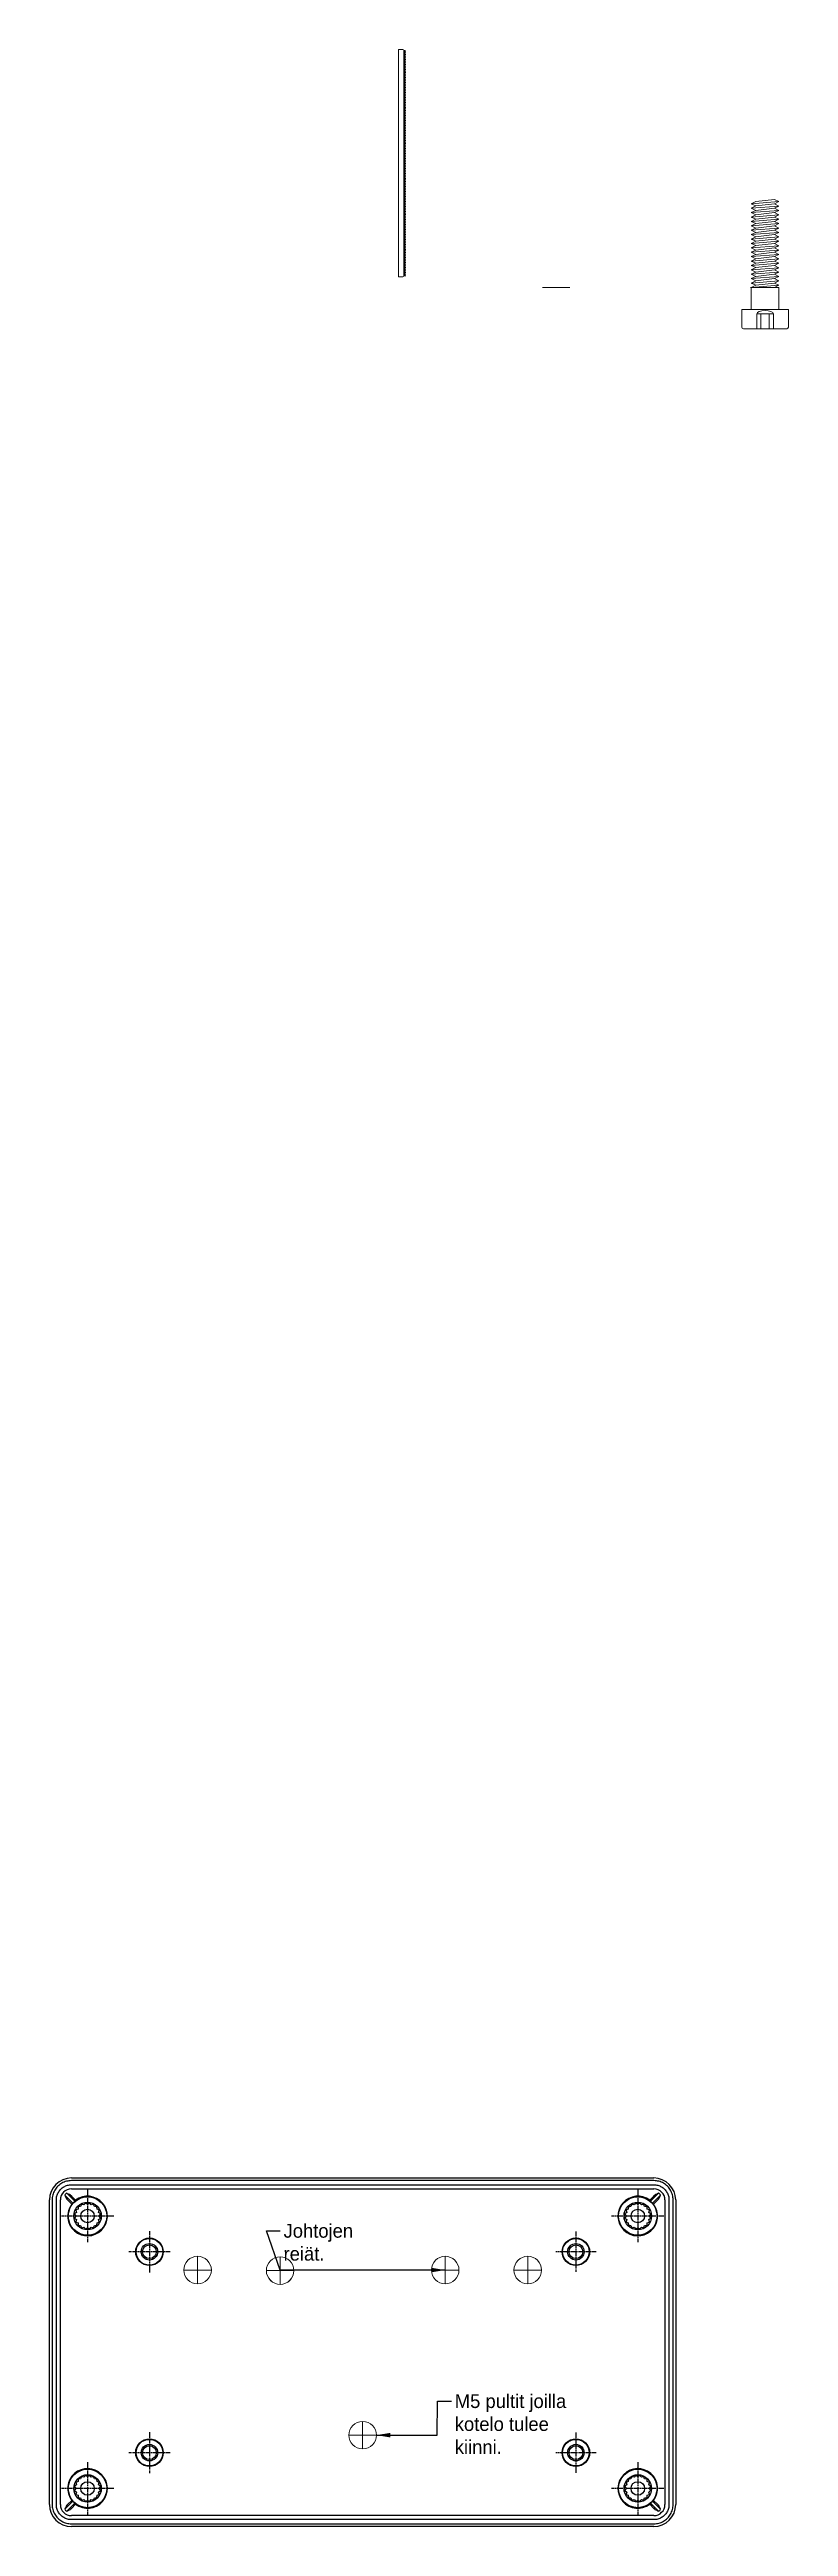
# Model space of a CAD drawing. Header units: millimetres. Extents: x -784753 to 2633, y -710 to 77802.
# Drawn here: x 1892.8 to 2027.1, y 115.6 to 565.6 of the extents above; entities that cross this region are included whole.
import ezdxf

# ---------------------------------------------------------------- set-up
doc = ezdxf.new("R2010")
doc.units = ezdxf.units.MM
doc.linetypes.add('CHAIN', pattern=[0.7087, 0.4724, -0.0591, 0.1181, -0.0591])
doc.layers.add('Comments', color=50, linetype='Continuous')
doc.dimstyles.new('ISO-25', dxfattribs={"dimtxt": 2.5, "dimasz": 2.5, "dimexe": 1.25, "dimexo": 0.625, "dimtad": 1, "dimtxsty": 'Standard', "dimcen": 2.5, "dimadec": 0, "dimazin": 0, "dimtfac": 1, "dimtmove": 0, "dimatfit": 3, "dimfxl": 0, "dimarcsym": 0})

msp = doc.modelspace()

# ---------------------------------------------------------------- texts
at = {"layer": 'Comments', "lineweight": 0, "char_height": 2.5, "attachment_point": 1}
for s, insert, width in [('Johtojen reiät.', (1935.319, 170.565), 18.27684), ('M5 pultit joilla kotelo tulee kiinni.', (1966.437, 139.62), 21.19147)]:
    msp.add_mtext(s, dxfattribs=dict(at, insert=insert, width=width))

# ---------------------------------------------------------------- blocks, each defined once
blk = doc.blocks.new('HAMMOND-1591XXBTBU-TOPS')
for p, q in [((1097.14, 31.58), (991.28, 31.58)), ((991.3, 32.06), (1097.12, 32.06)), ((987.3, -27.26), (987.3, 28.06)), ((987.78, 28.08), (987.78, -27.28)), ((988.54, -27.28), (988.54, 28.08)), ((989.29, -27.28), (989.29, 28.08)), ((991.53, 27.46), (990.07, 28.93)), ((990.43, 29.29), (991.9, 27.83)), ((991.34, 27.32), (990.59, 28.06)), ((991.28, 30.82), (1097.13, 30.82)), ((991.28, 30.07), (1097.13, 30.07)), ((991.3, 28.77), (992.04, 28.02)), ((993.11, 27.25), (992.96, 26.87)), ((993.55, 27.17), (993.16, 27.28)), ((993.81, 27.49), (993.55, 27.17)), ((994.21, 27.27), (993.87, 27.5)), ((994.55, 27.5), (994.21, 27.27)), ((994.86, 27.17), (994.61, 27.49)), ((995.26, 27.28), (994.86, 27.17)), ((995.46, 26.87), (995.31, 27.25)), ((1093.11, 27.25), (1092.96, 26.87)), ((1093.55, 27.17), (1093.16, 27.28)), ((1093.81, 27.49), (1093.55, 27.17)), ((1094.21, 27.27), (1093.87, 27.5)), ((1094.55, 27.5), (1094.21, 27.27)), ((1094.86, 27.17), (1094.61, 27.49)), ((1095.26, 27.28), (1094.86, 27.17)), ((1095.46, 26.87), (1095.31, 27.25)), ((1096.38, 28.02), (1097.12, 28.77)), ((1096.52, 27.83), (1097.99, 29.29)), ((1098.35, 28.93), (1096.88, 27.46)), ((1097.83, 28.06), (1097.08, 27.32)), ((1099.13, 28.08), (1099.13, -27.28)), ((1099.88, 28.08), (1099.88, -27.28)), ((1100.63, -27.28), (1100.63, 28.08)), ((1101.12, 28.06), (1101.12, -27.26)), ((991.86, 25.49), (992.09, 25.15)), ((992.09, 25.15), (991.86, 24.81)), ((992.19, 25.81), (991.87, 25.55)), ((991.87, 24.75), (992.19, 24.49)), ((992.08, 26.2), (992.19, 25.81)), ((992.19, 24.49), (992.08, 24.1)), ((992.49, 26.4), (992.11, 26.25)), ((992.11, 24.05), (992.49, 23.9)), ((992.51, 26.81), (992.49, 26.4)), ((992.49, 23.9), (992.51, 23.49)), ((992.96, 26.87), (992.55, 26.85)), ((992.55, 23.45), (992.96, 23.43)), ((992.96, 23.43), (993.11, 23.05)), ((993.16, 23.02), (993.55, 23.13)), ((993.55, 23.13), (993.81, 22.81)), ((993.87, 22.8), (994.21, 23.03)), ((994.21, 23.03), (994.55, 22.8)), ((994.61, 22.81), (994.86, 23.13)), ((994.86, 23.13), (995.26, 23.02)), ((995.31, 23.05), (995.46, 23.43)), ((995.87, 26.85), (995.46, 26.87)), ((995.46, 23.43), (995.87, 23.45)), ((995.93, 26.4), (995.91, 26.81)), ((995.91, 23.49), (995.93, 23.9)), ((996.31, 26.25), (995.93, 26.4)), ((995.93, 23.9), (996.31, 24.05)), ((996.23, 25.81), (996.34, 26.2)), ((996.55, 25.55), (996.23, 25.81)), ((996.23, 24.49), (996.55, 24.75)), ((996.34, 24.1), (996.23, 24.49)), ((996.33, 25.15), (996.56, 25.49)), ((996.56, 24.81), (996.33, 25.15)), ((1091.86, 25.49), (1092.09, 25.15)), ((1092.09, 25.15), (1091.86, 24.81)), ((1092.19, 25.81), (1091.87, 25.55)), ((1091.87, 24.75), (1092.19, 24.49)), ((1092.08, 26.2), (1092.19, 25.81)), ((1092.19, 24.49), (1092.08, 24.1)), ((1092.49, 26.4), (1092.11, 26.25)), ((1092.11, 24.05), (1092.49, 23.9)), ((1092.51, 26.81), (1092.49, 26.4)), ((1092.49, 23.9), (1092.51, 23.49)), ((1092.96, 26.87), (1092.55, 26.85)), ((1092.55, 23.45), (1092.96, 23.43)), ((1092.96, 23.43), (1093.11, 23.05)), ((1093.16, 23.02), (1093.55, 23.13)), ((1093.55, 23.13), (1093.81, 22.81)), ((1093.87, 22.8), (1094.21, 23.03)), ((1094.21, 23.03), (1094.55, 22.8)), ((1094.61, 22.81), (1094.86, 23.13)), ((1094.86, 23.13), (1095.26, 23.02)), ((1095.31, 23.05), (1095.46, 23.43)), ((1095.87, 26.85), (1095.46, 26.87)), ((1095.46, 23.43), (1095.87, 23.45)), ((1095.93, 26.4), (1095.91, 26.81)), ((1095.91, 23.49), (1095.93, 23.9)), ((1096.31, 26.25), (1095.93, 26.4)), ((1095.93, 23.9), (1096.31, 24.05)), ((1096.23, 25.81), (1096.34, 26.2)), ((1096.55, 25.55), (1096.23, 25.81)), ((1096.23, 24.49), (1096.55, 24.75)), ((1096.34, 24.1), (1096.23, 24.49)), ((1096.33, 25.15), (1096.56, 25.49)), ((1096.56, 24.81), (1096.33, 25.15)), ((993.11, -22.25), (992.96, -22.63)), ((993.55, -22.33), (993.16, -22.22)), ((993.81, -22.01), (993.55, -22.33)), ((994.21, -22.23), (993.87, -22)), ((994.55, -22), (994.21, -22.23)), ((994.86, -22.33), (994.61, -22.01)), ((995.26, -22.22), (994.86, -22.33)), ((995.46, -22.63), (995.31, -22.25)), ((1093.11, -22.25), (1092.96, -22.63)), ((1093.55, -22.33), (1093.16, -22.22)), ((1093.81, -22.01), (1093.55, -22.33)), ((1094.21, -22.23), (1093.87, -22)), ((1094.55, -22), (1094.21, -22.23)), ((1094.86, -22.33), (1094.61, -22.01)), ((1095.26, -22.22), (1094.86, -22.33)), ((1095.46, -22.63), (1095.31, -22.25)), ((990.07, -28.13), (991.53, -26.66)), ((990.59, -27.26), (991.34, -26.52)), ((991.86, -24.01), (992.09, -24.35)), ((992.09, -24.35), (991.86, -24.69)), ((992.19, -23.69), (991.87, -23.95)), ((991.87, -24.75), (992.19, -25.01)), ((992.08, -23.3), (992.19, -23.69)), ((992.19, -25.01), (992.08, -25.4)), ((992.49, -23.1), (992.11, -23.25)), ((992.11, -25.45), (992.49, -25.6)), ((992.51, -22.69), (992.49, -23.1)), ((992.49, -25.6), (992.51, -26.01)), ((992.96, -22.63), (992.55, -22.65)), ((992.55, -26.05), (992.96, -26.07)), ((992.96, -26.07), (993.11, -26.45)), ((993.16, -26.48), (993.55, -26.37)), ((993.55, -26.37), (993.81, -26.69)), ((993.87, -26.7), (994.21, -26.47)), ((994.21, -26.47), (994.55, -26.7)), ((994.61, -26.69), (994.86, -26.37)), ((994.86, -26.37), (995.26, -26.48)), ((995.31, -26.45), (995.46, -26.07)), ((995.87, -22.65), (995.46, -22.63)), ((995.46, -26.07), (995.87, -26.05)), ((995.93, -23.1), (995.91, -22.69)), ((995.91, -26.01), (995.93, -25.6)), ((996.31, -23.25), (995.93, -23.1)), ((995.93, -25.6), (996.31, -25.45)), ((996.23, -23.69), (996.34, -23.3)), ((996.55, -23.95), (996.23, -23.69)), ((996.23, -25.01), (996.55, -24.75)), ((996.34, -25.4), (996.23, -25.01)), ((996.33, -24.35), (996.56, -24.01)), ((996.56, -24.69), (996.33, -24.35)), ((1091.86, -24.01), (1092.09, -24.35)), ((1092.09, -24.35), (1091.86, -24.69)), ((1092.19, -23.69), (1091.87, -23.95)), ((1091.87, -24.75), (1092.19, -25.01)), ((1092.08, -23.3), (1092.19, -23.69)), ((1092.19, -25.01), (1092.08, -25.4)), ((1092.49, -23.1), (1092.11, -23.25)), ((1092.11, -25.45), (1092.49, -25.6)), ((1092.51, -22.69), (1092.49, -23.1)), ((1092.49, -25.6), (1092.51, -26.01)), ((1092.96, -22.63), (1092.55, -22.65)), ((1092.55, -26.05), (1092.96, -26.07)), ((1092.96, -26.07), (1093.11, -26.45)), ((1093.16, -26.48), (1093.55, -26.37)), ((1093.55, -26.37), (1093.81, -26.69)), ((1093.87, -26.7), (1094.21, -26.47)), ((1094.21, -26.47), (1094.55, -26.7)), ((1094.61, -26.69), (1094.86, -26.37)), ((1094.86, -26.37), (1095.26, -26.48)), ((1095.31, -26.45), (1095.46, -26.07)), ((1095.87, -22.65), (1095.46, -22.63)), ((1095.46, -26.07), (1095.87, -26.05)), ((1095.93, -23.1), (1095.91, -22.69)), ((1095.91, -26.01), (1095.93, -25.6)), ((1096.31, -23.25), (1095.93, -23.1)), ((1095.93, -25.6), (1096.31, -25.45)), ((1096.23, -23.69), (1096.34, -23.3)), ((1096.55, -23.95), (1096.23, -23.69)), ((1096.23, -25.01), (1096.55, -24.75)), ((1096.34, -25.4), (1096.23, -25.01)), ((1096.33, -24.35), (1096.56, -24.01)), ((1096.56, -24.69), (1096.33, -24.35)), ((1096.88, -26.66), (1098.35, -28.13)), ((1097.08, -26.52), (1097.83, -27.26)), ((991.9, -27.03), (990.43, -28.49)), ((1097.13, -29.27), (991.28, -29.27)), ((1097.13, -30.02), (991.28, -30.02)), ((991.28, -30.78), (1097.14, -30.78)), ((992.04, -27.22), (991.3, -27.97)), ((1097.12, -31.26), (991.3, -31.26)), ((1097.12, -27.97), (1096.38, -27.22)), ((1097.99, -28.49), (1096.52, -27.03))]:
    blk.add_line(p, q)
at = {"linetype": 'CHAIN', "ltscale": 2.110896}
for p, q in [((994.21, 29.9), (994.21, 20.4)), ((1094.21, 29.9), (1094.21, 20.4)), ((998.96, 25.15), (989.46, 25.15)), ((1098.96, 25.15), (1089.46, 25.15)), ((994.21, -19.6), (994.21, -29.1)), ((1094.21, -19.6), (1094.21, -29.1)), ((998.96, -24.35), (989.46, -24.35)), ((1098.96, -24.35), (1089.46, -24.35))]:
    blk.add_line(p, q, dxfattribs=at)
at = {"linetype": 'CHAIN', "ltscale": 1.666476}
for p, q in [((1009.21, 18.65), (1001.71, 18.65)), ((1005.46, 22.4), (1005.46, 14.9)), ((1009.21, -17.85), (1001.71, -17.85)), ((1005.46, -14.1), (1005.46, -21.6))]:
    blk.add_line(p, q, dxfattribs=at)
at = {"linetype": 'CHAIN', "ltscale": 1.631568}
for p, q in [((1086.63, 18.65), (1079.29, 18.65)), ((1082.96, 22.32), (1082.96, 14.98)), ((1086.63, -17.85), (1079.29, -17.85)), ((1082.96, -14.18), (1082.96, -21.52))]:
    blk.add_line(p, q, dxfattribs=at)
at = {"color": 0, "lineweight": 0}
for p, q in [((1011.71, 15.33), (1016.71, 15.33)), ((1014.21, 17.83), (1014.21, 12.83)), ((1026.71, 15.23), (1031.71, 15.23)), ((1029.21, 17.73), (1029.21, 12.73)), ((1056.71, 15.33), (1061.71, 15.33)), ((1059.21, 17.83), (1059.21, 12.83)), ((1071.71, 15.33), (1076.71, 15.33)), ((1074.21, 17.83), (1074.21, 12.83)), ((1044.21, -12.17), (1044.21, -17.17)), ((1041.71, -14.67), (1046.71, -14.67))]:
    blk.add_line(p, q, dxfattribs=at)
at = {"flags": 128}
for points in [[(991.28, 31.58), (991.05, 31.57), (990.82, 31.54), (990.6, 31.51), (990.38, 31.45), (990.16, 31.39), (989.94, 31.31), (989.73, 31.21), (989.53, 31.1), (989.34, 30.98), (989.15, 30.85), (988.97, 30.71), (988.81, 30.55), (988.65, 30.38), (988.51, 30.21), (988.38, 30.02), (988.26, 29.83), (988.15, 29.62), (988.05, 29.42), (987.97, 29.2), (987.91, 28.98), (987.85, 28.76), (987.81, 28.53), (987.79, 28.31), (987.78, 28.08)], [(1100.63, 28.08), (1100.63, 28.31), (1100.6, 28.53), (1100.57, 28.76), (1100.51, 28.98), (1100.45, 29.2), (1100.36, 29.42), (1100.27, 29.62), (1100.16, 29.83), (1100.04, 30.02), (1099.91, 30.21), (1099.77, 30.38), (1099.61, 30.55), (1099.44, 30.71), (1099.27, 30.85), (1099.08, 30.98), (1098.89, 31.1), (1098.68, 31.21), (1098.48, 31.31), (1098.26, 31.39), (1098.04, 31.45), (1097.82, 31.51), (1097.59, 31.54), (1097.37, 31.57), (1097.14, 31.58)], [(988.54, 28.08), (988.54, 28.25), (988.56, 28.43), (988.59, 28.61), (988.63, 28.79), (988.68, 28.96), (988.75, 29.13), (988.82, 29.29), (988.91, 29.45), (989, 29.6), (989.1, 29.75), (989.22, 29.89), (989.34, 30.02), (989.47, 30.14), (989.61, 30.25), (989.76, 30.36), (989.91, 30.45), (990.07, 30.54), (990.23, 30.61), (990.4, 30.68), (990.57, 30.73), (990.75, 30.77), (990.93, 30.8), (991.1, 30.82), (991.28, 30.82)], [(990.59, 28.06), (990.58, 28.07), (990.57, 28.08), (990.56, 28.09), (990.55, 28.11), (990.54, 28.12), (990.53, 28.13), (990.51, 28.14), (990.5, 28.15), (990.49, 28.16), (990.49, 28.17), (990.48, 28.18), (990.47, 28.19), (990.46, 28.19), (990.45, 28.2), (990.44, 28.21), (990.44, 28.22), (990.43, 28.22), (990.43, 28.23), (990.42, 28.23), (990.42, 28.24), (990.42, 28.24), (990.41, 28.24), (990.41, 28.25), (990.41, 28.25)], [(991.11, 28.95), (991.11, 28.95), (991.12, 28.95), (991.12, 28.94), (991.12, 28.94), (991.13, 28.94), (991.13, 28.93), (991.14, 28.93), (991.14, 28.92), (991.15, 28.91), (991.16, 28.91), (991.16, 28.9), (991.17, 28.89), (991.18, 28.88), (991.19, 28.87), (991.2, 28.86), (991.21, 28.85), (991.22, 28.84), (991.23, 28.83), (991.24, 28.82), (991.25, 28.81), (991.27, 28.8), (991.28, 28.79), (991.29, 28.78), (991.3, 28.77)], [(993.16, 27.28), (993.16, 27.28), (993.16, 27.28), (993.17, 27.28), (993.17, 27.28), (993.17, 27.29), (993.17, 27.29), (993.18, 27.29), (993.18, 27.29), (993.18, 27.29), (993.19, 27.29), (993.19, 27.29), (993.19, 27.3), (993.2, 27.3), (993.2, 27.3), (993.2, 27.3), (993.21, 27.3), (993.21, 27.3), (993.21, 27.3), (993.21, 27.31), (993.22, 27.31), (993.22, 27.31), (993.22, 27.31), (993.23, 27.31), (993.23, 27.31)], [(993.87, 27.5), (993.87, 27.5), (993.87, 27.5), (993.88, 27.5), (993.88, 27.5), (993.88, 27.5), (993.89, 27.5), (993.89, 27.5), (993.89, 27.5), (993.9, 27.5), (993.9, 27.5), (993.9, 27.5), (993.91, 27.51), (993.91, 27.51), (993.91, 27.51), (993.92, 27.51), (993.92, 27.51), (993.92, 27.51), (993.93, 27.51), (993.93, 27.51), (993.93, 27.51), (993.94, 27.51), (993.94, 27.51), (993.94, 27.51), (993.95, 27.51)], [(994.61, 27.49), (994.61, 27.49), (994.62, 27.49), (994.62, 27.49), (994.62, 27.49), (994.63, 27.49), (994.63, 27.49), (994.63, 27.49), (994.64, 27.49), (994.64, 27.49), (994.64, 27.48), (994.65, 27.48), (994.65, 27.48), (994.65, 27.48), (994.66, 27.48), (994.66, 27.48), (994.66, 27.48), (994.67, 27.48), (994.67, 27.48), (994.67, 27.48), (994.68, 27.48), (994.68, 27.48), (994.68, 27.48), (994.69, 27.48), (994.69, 27.48)], [(995.31, 27.25), (995.32, 27.25), (995.32, 27.25), (995.32, 27.25), (995.32, 27.25), (995.33, 27.24), (995.33, 27.24), (995.33, 27.24), (995.34, 27.24), (995.34, 27.24), (995.34, 27.24), (995.35, 27.24), (995.35, 27.23), (995.35, 27.23), (995.35, 27.23), (995.36, 27.23), (995.36, 27.23), (995.36, 27.23), (995.37, 27.22), (995.37, 27.22), (995.37, 27.22), (995.38, 27.22), (995.38, 27.22), (995.38, 27.22), (995.38, 27.21)], [(1093.16, 27.28), (1093.16, 27.28), (1093.16, 27.28), (1093.17, 27.28), (1093.17, 27.28), (1093.17, 27.29), (1093.17, 27.29), (1093.18, 27.29), (1093.18, 27.29), (1093.18, 27.29), (1093.19, 27.29), (1093.19, 27.29), (1093.19, 27.3), (1093.2, 27.3), (1093.2, 27.3), (1093.2, 27.3), (1093.21, 27.3), (1093.21, 27.3), (1093.21, 27.3), (1093.21, 27.31), (1093.22, 27.31), (1093.22, 27.31), (1093.22, 27.31), (1093.23, 27.31), (1093.23, 27.31)], [(1093.87, 27.5), (1093.87, 27.5), (1093.87, 27.5), (1093.88, 27.5), (1093.88, 27.5), (1093.88, 27.5), (1093.89, 27.5), (1093.89, 27.5), (1093.89, 27.5), (1093.9, 27.5), (1093.9, 27.5), (1093.9, 27.5), (1093.91, 27.51), (1093.91, 27.51), (1093.91, 27.51), (1093.92, 27.51), (1093.92, 27.51), (1093.92, 27.51), (1093.93, 27.51), (1093.93, 27.51), (1093.93, 27.51), (1093.94, 27.51), (1093.94, 27.51), (1093.94, 27.51), (1093.95, 27.51)], [(1094.61, 27.49), (1094.61, 27.49), (1094.62, 27.49), (1094.62, 27.49), (1094.62, 27.49), (1094.63, 27.49), (1094.63, 27.49), (1094.63, 27.49), (1094.64, 27.49), (1094.64, 27.49), (1094.64, 27.48), (1094.65, 27.48), (1094.65, 27.48), (1094.65, 27.48), (1094.66, 27.48), (1094.66, 27.48), (1094.66, 27.48), (1094.67, 27.48), (1094.67, 27.48), (1094.67, 27.48), (1094.68, 27.48), (1094.68, 27.48), (1094.68, 27.48), (1094.69, 27.48), (1094.69, 27.48)], [(1095.31, 27.25), (1095.32, 27.25), (1095.32, 27.25), (1095.32, 27.25), (1095.32, 27.25), (1095.33, 27.24), (1095.33, 27.24), (1095.33, 27.24), (1095.34, 27.24), (1095.34, 27.24), (1095.34, 27.24), (1095.35, 27.24), (1095.35, 27.23), (1095.35, 27.23), (1095.35, 27.23), (1095.36, 27.23), (1095.36, 27.23), (1095.36, 27.23), (1095.37, 27.22), (1095.37, 27.22), (1095.37, 27.22), (1095.38, 27.22), (1095.38, 27.22), (1095.38, 27.22), (1095.38, 27.21)], [(1097.12, 28.77), (1097.13, 28.78), (1097.14, 28.79), (1097.15, 28.8), (1097.16, 28.81), (1097.18, 28.82), (1097.19, 28.83), (1097.2, 28.84), (1097.21, 28.85), (1097.22, 28.86), (1097.23, 28.87), (1097.24, 28.88), (1097.25, 28.89), (1097.25, 28.9), (1097.26, 28.91), (1097.27, 28.91), (1097.28, 28.92), (1097.28, 28.93), (1097.29, 28.93), (1097.29, 28.94), (1097.3, 28.94), (1097.3, 28.94), (1097.3, 28.95), (1097.3, 28.95), (1097.31, 28.95)], [(1097.13, 30.82), (1097.31, 30.82), (1097.49, 30.8), (1097.67, 30.77), (1097.85, 30.73), (1098.02, 30.68), (1098.19, 30.61), (1098.35, 30.54), (1098.51, 30.45), (1098.66, 30.36), (1098.81, 30.25), (1098.95, 30.14), (1099.08, 30.02), (1099.2, 29.89), (1099.31, 29.75), (1099.42, 29.6), (1099.51, 29.45), (1099.6, 29.29), (1099.67, 29.13), (1099.73, 28.96), (1099.79, 28.79), (1099.83, 28.61), (1099.86, 28.43), (1099.88, 28.25), (1099.88, 28.08)], [(1098.01, 28.25), (1098.01, 28.25), (1098, 28.24), (1098, 28.24), (1098, 28.24), (1098, 28.23), (1097.99, 28.23), (1097.99, 28.22), (1097.98, 28.22), (1097.97, 28.21), (1097.97, 28.2), (1097.96, 28.19), (1097.95, 28.19), (1097.94, 28.18), (1097.93, 28.17), (1097.92, 28.16), (1097.91, 28.15), (1097.9, 28.14), (1097.89, 28.13), (1097.88, 28.12), (1097.87, 28.11), (1097.86, 28.09), (1097.85, 28.08), (1097.84, 28.07), (1097.83, 28.06)], [(991.86, 24.81), (991.86, 24.81), (991.86, 24.81), (991.86, 24.82), (991.86, 24.82), (991.86, 24.82), (991.86, 24.83), (991.86, 24.83), (991.86, 24.83), (991.86, 24.84), (991.85, 24.84), (991.85, 24.84), (991.85, 24.85), (991.85, 24.85), (991.85, 24.85), (991.85, 24.86), (991.85, 24.86), (991.85, 24.86), (991.85, 24.87), (991.85, 24.87), (991.85, 24.87), (991.85, 24.88), (991.85, 24.88), (991.85, 24.88), (991.85, 24.89)], [(991.87, 25.55), (991.87, 25.55), (991.87, 25.56), (991.87, 25.56), (991.87, 25.56), (991.87, 25.57), (991.87, 25.57), (991.87, 25.57), (991.87, 25.58), (991.87, 25.58), (991.87, 25.58), (991.87, 25.59), (991.88, 25.59), (991.88, 25.59), (991.88, 25.6), (991.88, 25.6), (991.88, 25.6), (991.88, 25.61), (991.88, 25.61), (991.88, 25.61), (991.88, 25.62), (991.88, 25.62), (991.88, 25.62), (991.88, 25.63), (991.88, 25.63)], [(992.08, 24.1), (992.08, 24.1), (992.08, 24.1), (992.08, 24.11), (992.07, 24.11), (992.07, 24.11), (992.07, 24.12), (992.07, 24.12), (992.07, 24.12), (992.07, 24.12), (992.07, 24.13), (992.06, 24.13), (992.06, 24.13), (992.06, 24.14), (992.06, 24.14), (992.06, 24.14), (992.06, 24.15), (992.06, 24.15), (992.05, 24.15), (992.05, 24.15), (992.05, 24.16), (992.05, 24.16), (992.05, 24.16), (992.05, 24.17), (992.05, 24.17)], [(992.11, 26.25), (992.11, 26.26), (992.11, 26.26), (992.11, 26.26), (992.11, 26.27), (992.11, 26.27), (992.12, 26.27), (992.12, 26.27), (992.12, 26.28), (992.12, 26.28), (992.12, 26.28), (992.12, 26.29), (992.13, 26.29), (992.13, 26.29), (992.13, 26.29), (992.13, 26.3), (992.13, 26.3), (992.13, 26.3), (992.14, 26.31), (992.14, 26.31), (992.14, 26.31), (992.14, 26.32), (992.14, 26.32), (992.14, 26.32), (992.15, 26.32)], [(992.51, 23.49), (992.51, 23.49), (992.51, 23.5), (992.5, 23.5), (992.5, 23.5), (992.5, 23.5), (992.5, 23.51), (992.49, 23.51), (992.49, 23.51), (992.49, 23.51), (992.49, 23.51), (992.48, 23.52), (992.48, 23.52), (992.48, 23.52), (992.48, 23.52), (992.47, 23.53), (992.47, 23.53), (992.47, 23.53), (992.47, 23.53), (992.47, 23.54), (992.46, 23.54), (992.46, 23.54), (992.46, 23.54), (992.46, 23.55), (992.45, 23.55)], [(992.55, 26.85), (992.55, 26.85), (992.55, 26.85), (992.56, 26.86), (992.56, 26.86), (992.56, 26.86), (992.56, 26.86), (992.57, 26.87), (992.57, 26.87), (992.57, 26.87), (992.57, 26.87), (992.58, 26.87), (992.58, 26.88), (992.58, 26.88), (992.58, 26.88), (992.59, 26.88), (992.59, 26.89), (992.59, 26.89), (992.59, 26.89), (992.6, 26.89), (992.6, 26.9), (992.6, 26.9), (992.6, 26.9), (992.61, 26.9), (992.61, 26.9)], [(993.11, 23.05), (993.1, 23.05), (993.1, 23.05), (993.1, 23.05), (993.09, 23.05), (993.09, 23.05), (993.09, 23.06), (993.09, 23.06), (993.08, 23.06), (993.08, 23.06), (993.08, 23.06), (993.07, 23.06), (993.07, 23.07), (993.07, 23.07), (993.06, 23.07), (993.06, 23.07), (993.06, 23.07), (993.06, 23.07), (993.05, 23.08), (993.05, 23.08), (993.05, 23.08), (993.04, 23.08), (993.04, 23.08), (993.04, 23.08), (993.03, 23.09)], [(993.81, 22.81), (993.81, 22.81), (993.8, 22.81), (993.8, 22.81), (993.8, 22.81), (993.79, 22.81), (993.79, 22.81), (993.79, 22.81), (993.78, 22.81), (993.78, 22.81), (993.78, 22.81), (993.77, 22.82), (993.77, 22.82), (993.77, 22.82), (993.76, 22.82), (993.76, 22.82), (993.76, 22.82), (993.75, 22.82), (993.75, 22.82), (993.75, 22.82), (993.74, 22.82), (993.74, 22.82), (993.74, 22.82), (993.73, 22.82), (993.73, 22.82)], [(994.55, 22.8), (994.55, 22.8), (994.55, 22.8), (994.54, 22.8), (994.54, 22.8), (994.54, 22.8), (994.53, 22.8), (994.53, 22.8), (994.53, 22.8), (994.52, 22.8), (994.52, 22.8), (994.52, 22.79), (994.51, 22.79), (994.51, 22.79), (994.51, 22.79), (994.5, 22.79), (994.5, 22.79), (994.5, 22.79), (994.49, 22.79), (994.49, 22.79), (994.49, 22.79), (994.48, 22.79), (994.48, 22.79), (994.48, 22.79), (994.47, 22.79)], [(995.26, 23.02), (995.26, 23.02), (995.26, 23.02), (995.25, 23.02), (995.25, 23.02), (995.25, 23.01), (995.24, 23.01), (995.24, 23.01), (995.24, 23.01), (995.23, 23.01), (995.23, 23.01), (995.23, 23), (995.23, 23), (995.22, 23), (995.22, 23), (995.22, 23), (995.21, 23), (995.21, 23), (995.21, 22.99), (995.2, 22.99), (995.2, 22.99), (995.2, 22.99), (995.19, 22.99), (995.19, 22.99), (995.19, 22.99)], [(995.87, 23.45), (995.87, 23.45), (995.86, 23.45), (995.86, 23.44), (995.86, 23.44), (995.86, 23.44), (995.85, 23.44), (995.85, 23.43), (995.85, 23.43), (995.85, 23.43), (995.84, 23.43), (995.84, 23.42), (995.84, 23.42), (995.84, 23.42), (995.83, 23.42), (995.83, 23.42), (995.83, 23.41), (995.83, 23.41), (995.82, 23.41), (995.82, 23.41), (995.82, 23.4), (995.82, 23.4), (995.81, 23.4), (995.81, 23.4), (995.81, 23.39)], [(995.91, 26.81), (995.91, 26.81), (995.91, 26.8), (995.92, 26.8), (995.92, 26.8), (995.92, 26.8), (995.92, 26.79), (995.92, 26.79), (995.93, 26.79), (995.93, 26.79), (995.93, 26.78), (995.93, 26.78), (995.94, 26.78), (995.94, 26.78), (995.94, 26.77), (995.94, 26.77), (995.95, 26.77), (995.95, 26.77), (995.95, 26.76), (995.95, 26.76), (995.96, 26.76), (995.96, 26.76), (995.96, 26.75), (995.96, 26.75), (995.96, 26.75)], [(996.31, 24.05), (996.31, 24.04), (996.31, 24.04), (996.31, 24.04), (996.31, 24.03), (996.3, 24.03), (996.3, 24.03), (996.3, 24.03), (996.3, 24.02), (996.3, 24.02), (996.3, 24.02), (996.29, 24.01), (996.29, 24.01), (996.29, 24.01), (996.29, 24), (996.29, 24), (996.29, 24), (996.28, 24), (996.28, 23.99), (996.28, 23.99), (996.28, 23.99), (996.28, 23.98), (996.28, 23.98), (996.28, 23.98), (996.27, 23.98)], [(996.34, 26.2), (996.34, 26.2), (996.34, 26.2), (996.34, 26.19), (996.34, 26.19), (996.35, 26.19), (996.35, 26.18), (996.35, 26.18), (996.35, 26.18), (996.35, 26.18), (996.35, 26.17), (996.35, 26.17), (996.36, 26.17), (996.36, 26.16), (996.36, 26.16), (996.36, 26.16), (996.36, 26.15), (996.36, 26.15), (996.36, 26.15), (996.37, 26.14), (996.37, 26.14), (996.37, 26.14), (996.37, 26.14), (996.37, 26.13), (996.37, 26.13)], [(996.55, 24.75), (996.55, 24.75), (996.55, 24.74), (996.55, 24.74), (996.55, 24.74), (996.55, 24.73), (996.55, 24.73), (996.55, 24.73), (996.55, 24.72), (996.55, 24.72), (996.54, 24.72), (996.54, 24.71), (996.54, 24.71), (996.54, 24.71), (996.54, 24.7), (996.54, 24.7), (996.54, 24.7), (996.54, 24.69), (996.54, 24.69), (996.54, 24.69), (996.54, 24.68), (996.54, 24.68), (996.54, 24.68), (996.54, 24.67), (996.54, 24.67)], [(996.56, 25.49), (996.56, 25.49), (996.56, 25.49), (996.56, 25.48), (996.56, 25.48), (996.56, 25.48), (996.56, 25.47), (996.56, 25.47), (996.56, 25.47), (996.56, 25.46), (996.56, 25.46), (996.56, 25.46), (996.56, 25.45), (996.57, 25.45), (996.57, 25.45), (996.57, 25.44), (996.57, 25.44), (996.57, 25.44), (996.57, 25.43), (996.57, 25.43), (996.57, 25.43), (996.57, 25.42), (996.57, 25.42), (996.57, 25.42), (996.57, 25.41)], [(1091.86, 24.81), (1091.86, 24.81), (1091.86, 24.81), (1091.86, 24.82), (1091.86, 24.82), (1091.86, 24.82), (1091.86, 24.83), (1091.86, 24.83), (1091.86, 24.83), (1091.86, 24.84), (1091.85, 24.84), (1091.85, 24.84), (1091.85, 24.85), (1091.85, 24.85), (1091.85, 24.85), (1091.85, 24.86), (1091.85, 24.86), (1091.85, 24.86), (1091.85, 24.87), (1091.85, 24.87), (1091.85, 24.87), (1091.85, 24.88), (1091.85, 24.88), (1091.85, 24.88), (1091.85, 24.89)], [(1091.87, 25.55), (1091.87, 25.55), (1091.87, 25.56), (1091.87, 25.56), (1091.87, 25.56), (1091.87, 25.57), (1091.87, 25.57), (1091.87, 25.57), (1091.87, 25.58), (1091.87, 25.58), (1091.87, 25.58), (1091.87, 25.59), (1091.88, 25.59), (1091.88, 25.59), (1091.88, 25.6), (1091.88, 25.6), (1091.88, 25.6), (1091.88, 25.61), (1091.88, 25.61), (1091.88, 25.61), (1091.88, 25.62), (1091.88, 25.62), (1091.88, 25.62), (1091.88, 25.63), (1091.88, 25.63)], [(1092.08, 24.1), (1092.08, 24.1), (1092.08, 24.1), (1092.08, 24.11), (1092.07, 24.11), (1092.07, 24.11), (1092.07, 24.12), (1092.07, 24.12), (1092.07, 24.12), (1092.07, 24.12), (1092.07, 24.13), (1092.06, 24.13), (1092.06, 24.13), (1092.06, 24.14), (1092.06, 24.14), (1092.06, 24.14), (1092.06, 24.15), (1092.06, 24.15), (1092.05, 24.15), (1092.05, 24.15), (1092.05, 24.16), (1092.05, 24.16), (1092.05, 24.16), (1092.05, 24.17), (1092.05, 24.17)], [(1092.11, 26.25), (1092.11, 26.26), (1092.11, 26.26), (1092.11, 26.26), (1092.11, 26.27), (1092.11, 26.27), (1092.12, 26.27), (1092.12, 26.27), (1092.12, 26.28), (1092.12, 26.28), (1092.12, 26.28), (1092.12, 26.29), (1092.13, 26.29), (1092.13, 26.29), (1092.13, 26.29), (1092.13, 26.3), (1092.13, 26.3), (1092.13, 26.3), (1092.14, 26.31), (1092.14, 26.31), (1092.14, 26.31), (1092.14, 26.32), (1092.14, 26.32), (1092.14, 26.32), (1092.15, 26.32)], [(1092.51, 23.49), (1092.51, 23.49), (1092.51, 23.5), (1092.5, 23.5), (1092.5, 23.5), (1092.5, 23.5), (1092.5, 23.51), (1092.49, 23.51), (1092.49, 23.51), (1092.49, 23.51), (1092.49, 23.51), (1092.48, 23.52), (1092.48, 23.52), (1092.48, 23.52), (1092.48, 23.52), (1092.47, 23.53), (1092.47, 23.53), (1092.47, 23.53), (1092.47, 23.53), (1092.47, 23.54), (1092.46, 23.54), (1092.46, 23.54), (1092.46, 23.54), (1092.46, 23.55), (1092.45, 23.55)], [(1092.55, 26.85), (1092.55, 26.85), (1092.55, 26.85), (1092.56, 26.86), (1092.56, 26.86), (1092.56, 26.86), (1092.56, 26.86), (1092.57, 26.87), (1092.57, 26.87), (1092.57, 26.87), (1092.57, 26.87), (1092.58, 26.87), (1092.58, 26.88), (1092.58, 26.88), (1092.58, 26.88), (1092.59, 26.88), (1092.59, 26.89), (1092.59, 26.89), (1092.59, 26.89), (1092.6, 26.89), (1092.6, 26.9), (1092.6, 26.9), (1092.6, 26.9), (1092.61, 26.9), (1092.61, 26.9)], [(1093.11, 23.05), (1093.1, 23.05), (1093.1, 23.05), (1093.1, 23.05), (1093.09, 23.05), (1093.09, 23.05), (1093.09, 23.06), (1093.09, 23.06), (1093.08, 23.06), (1093.08, 23.06), (1093.08, 23.06), (1093.07, 23.06), (1093.07, 23.07), (1093.07, 23.07), (1093.06, 23.07), (1093.06, 23.07), (1093.06, 23.07), (1093.06, 23.07), (1093.05, 23.08), (1093.05, 23.08), (1093.05, 23.08), (1093.04, 23.08), (1093.04, 23.08), (1093.04, 23.08), (1093.03, 23.09)], [(1093.81, 22.81), (1093.81, 22.81), (1093.8, 22.81), (1093.8, 22.81), (1093.8, 22.81), (1093.79, 22.81), (1093.79, 22.81), (1093.79, 22.81), (1093.78, 22.81), (1093.78, 22.81), (1093.78, 22.81), (1093.77, 22.82), (1093.77, 22.82), (1093.77, 22.82), (1093.76, 22.82), (1093.76, 22.82), (1093.76, 22.82), (1093.75, 22.82), (1093.75, 22.82), (1093.75, 22.82), (1093.74, 22.82), (1093.74, 22.82), (1093.74, 22.82), (1093.73, 22.82), (1093.73, 22.82)], [(1094.55, 22.8), (1094.55, 22.8), (1094.55, 22.8), (1094.54, 22.8), (1094.54, 22.8), (1094.54, 22.8), (1094.53, 22.8), (1094.53, 22.8), (1094.53, 22.8), (1094.52, 22.8), (1094.52, 22.8), (1094.52, 22.79), (1094.51, 22.79), (1094.51, 22.79), (1094.51, 22.79), (1094.5, 22.79), (1094.5, 22.79), (1094.5, 22.79), (1094.49, 22.79), (1094.49, 22.79), (1094.49, 22.79), (1094.48, 22.79), (1094.48, 22.79), (1094.48, 22.79), (1094.47, 22.79)], [(1095.26, 23.02), (1095.26, 23.02), (1095.26, 23.02), (1095.25, 23.02), (1095.25, 23.02), (1095.25, 23.01), (1095.24, 23.01), (1095.24, 23.01), (1095.24, 23.01), (1095.23, 23.01), (1095.23, 23.01), (1095.23, 23), (1095.23, 23), (1095.22, 23), (1095.22, 23), (1095.22, 23), (1095.21, 23), (1095.21, 23), (1095.21, 22.99), (1095.2, 22.99), (1095.2, 22.99), (1095.2, 22.99), (1095.19, 22.99), (1095.19, 22.99), (1095.19, 22.99)], [(1095.87, 23.45), (1095.87, 23.45), (1095.86, 23.45), (1095.86, 23.44), (1095.86, 23.44), (1095.86, 23.44), (1095.85, 23.44), (1095.85, 23.43), (1095.85, 23.43), (1095.85, 23.43), (1095.84, 23.43), (1095.84, 23.42), (1095.84, 23.42), (1095.84, 23.42), (1095.83, 23.42), (1095.83, 23.42), (1095.83, 23.41), (1095.83, 23.41), (1095.82, 23.41), (1095.82, 23.41), (1095.82, 23.4), (1095.82, 23.4), (1095.81, 23.4), (1095.81, 23.4), (1095.81, 23.39)], [(1095.91, 26.81), (1095.91, 26.81), (1095.91, 26.8), (1095.92, 26.8), (1095.92, 26.8), (1095.92, 26.8), (1095.92, 26.79), (1095.92, 26.79), (1095.93, 26.79), (1095.93, 26.79), (1095.93, 26.78), (1095.93, 26.78), (1095.94, 26.78), (1095.94, 26.78), (1095.94, 26.77), (1095.94, 26.77), (1095.95, 26.77), (1095.95, 26.77), (1095.95, 26.76), (1095.95, 26.76), (1095.96, 26.76), (1095.96, 26.76), (1095.96, 26.75), (1095.96, 26.75), (1095.96, 26.75)], [(1096.31, 24.05), (1096.31, 24.04), (1096.31, 24.04), (1096.31, 24.04), (1096.31, 24.03), (1096.3, 24.03), (1096.3, 24.03), (1096.3, 24.03), (1096.3, 24.02), (1096.3, 24.02), (1096.3, 24.02), (1096.29, 24.01), (1096.29, 24.01), (1096.29, 24.01), (1096.29, 24), (1096.29, 24), (1096.29, 24), (1096.28, 24), (1096.28, 23.99), (1096.28, 23.99), (1096.28, 23.99), (1096.28, 23.98), (1096.28, 23.98), (1096.28, 23.98), (1096.27, 23.98)], [(1096.34, 26.2), (1096.34, 26.2), (1096.34, 26.2), (1096.34, 26.19), (1096.34, 26.19), (1096.35, 26.19), (1096.35, 26.18), (1096.35, 26.18), (1096.35, 26.18), (1096.35, 26.18), (1096.35, 26.17), (1096.35, 26.17), (1096.36, 26.17), (1096.36, 26.16), (1096.36, 26.16), (1096.36, 26.16), (1096.36, 26.15), (1096.36, 26.15), (1096.36, 26.15), (1096.37, 26.14), (1096.37, 26.14), (1096.37, 26.14), (1096.37, 26.14), (1096.37, 26.13), (1096.37, 26.13)], [(1096.55, 24.75), (1096.55, 24.75), (1096.55, 24.74), (1096.55, 24.74), (1096.55, 24.74), (1096.55, 24.73), (1096.55, 24.73), (1096.55, 24.73), (1096.55, 24.72), (1096.55, 24.72), (1096.54, 24.72), (1096.54, 24.71), (1096.54, 24.71), (1096.54, 24.71), (1096.54, 24.7), (1096.54, 24.7), (1096.54, 24.7), (1096.54, 24.69), (1096.54, 24.69), (1096.54, 24.69), (1096.54, 24.68), (1096.54, 24.68), (1096.54, 24.68), (1096.54, 24.67), (1096.54, 24.67)], [(1096.56, 25.49), (1096.56, 25.49), (1096.56, 25.49), (1096.56, 25.48), (1096.56, 25.48), (1096.56, 25.48), (1096.56, 25.47), (1096.56, 25.47), (1096.56, 25.47), (1096.56, 25.46), (1096.56, 25.46), (1096.56, 25.46), (1096.56, 25.45), (1096.57, 25.45), (1096.57, 25.45), (1096.57, 25.44), (1096.57, 25.44), (1096.57, 25.44), (1096.57, 25.43), (1096.57, 25.43), (1096.57, 25.43), (1096.57, 25.42), (1096.57, 25.42), (1096.57, 25.42), (1096.57, 25.41)], [(993.16, -22.22), (993.16, -22.22), (993.16, -22.22), (993.17, -22.22), (993.17, -22.22), (993.17, -22.21), (993.17, -22.21), (993.18, -22.21), (993.18, -22.21), (993.18, -22.21), (993.19, -22.21), (993.19, -22.21), (993.19, -22.2), (993.2, -22.2), (993.2, -22.2), (993.2, -22.2), (993.21, -22.2), (993.21, -22.2), (993.21, -22.2), (993.21, -22.19), (993.22, -22.19), (993.22, -22.19), (993.22, -22.19), (993.23, -22.19), (993.23, -22.19)], [(993.87, -22), (993.87, -22), (993.87, -22), (993.88, -22), (993.88, -22), (993.88, -22), (993.89, -22), (993.89, -22), (993.89, -22), (993.9, -22), (993.9, -22), (993.9, -22), (993.91, -21.99), (993.91, -21.99), (993.91, -21.99), (993.92, -21.99), (993.92, -21.99), (993.92, -21.99), (993.93, -21.99), (993.93, -21.99), (993.93, -21.99), (993.94, -21.99), (993.94, -21.99), (993.94, -21.99), (993.95, -21.99)], [(994.61, -22.01), (994.61, -22.01), (994.62, -22.01), (994.62, -22.01), (994.62, -22.01), (994.63, -22.01), (994.63, -22.01), (994.63, -22.01), (994.64, -22.01), (994.64, -22.01), (994.64, -22.02), (994.65, -22.02), (994.65, -22.02), (994.65, -22.02), (994.66, -22.02), (994.66, -22.02), (994.66, -22.02), (994.67, -22.02), (994.67, -22.02), (994.67, -22.02), (994.68, -22.02), (994.68, -22.02), (994.68, -22.02), (994.69, -22.02), (994.69, -22.02)], [(995.31, -22.25), (995.32, -22.25), (995.32, -22.25), (995.32, -22.25), (995.32, -22.25), (995.33, -22.26), (995.33, -22.26), (995.33, -22.26), (995.34, -22.26), (995.34, -22.26), (995.34, -22.26), (995.35, -22.26), (995.35, -22.27), (995.35, -22.27), (995.35, -22.27), (995.36, -22.27), (995.36, -22.27), (995.36, -22.27), (995.37, -22.28), (995.37, -22.28), (995.37, -22.28), (995.38, -22.28), (995.38, -22.28), (995.38, -22.28), (995.38, -22.29)], [(1093.16, -22.22), (1093.16, -22.22), (1093.16, -22.22), (1093.17, -22.22), (1093.17, -22.22), (1093.17, -22.21), (1093.17, -22.21), (1093.18, -22.21), (1093.18, -22.21), (1093.18, -22.21), (1093.19, -22.21), (1093.19, -22.21), (1093.19, -22.2), (1093.2, -22.2), (1093.2, -22.2), (1093.2, -22.2), (1093.21, -22.2), (1093.21, -22.2), (1093.21, -22.2), (1093.21, -22.19), (1093.22, -22.19), (1093.22, -22.19), (1093.22, -22.19), (1093.23, -22.19), (1093.23, -22.19)], [(1093.87, -22), (1093.87, -22), (1093.87, -22), (1093.88, -22), (1093.88, -22), (1093.88, -22), (1093.89, -22), (1093.89, -22), (1093.89, -22), (1093.9, -22), (1093.9, -22), (1093.9, -22), (1093.91, -21.99), (1093.91, -21.99), (1093.91, -21.99), (1093.92, -21.99), (1093.92, -21.99), (1093.92, -21.99), (1093.93, -21.99), (1093.93, -21.99), (1093.93, -21.99), (1093.94, -21.99), (1093.94, -21.99), (1093.94, -21.99), (1093.95, -21.99)], [(1094.61, -22.01), (1094.61, -22.01), (1094.62, -22.01), (1094.62, -22.01), (1094.62, -22.01), (1094.63, -22.01), (1094.63, -22.01), (1094.63, -22.01), (1094.64, -22.01), (1094.64, -22.01), (1094.64, -22.02), (1094.65, -22.02), (1094.65, -22.02), (1094.65, -22.02), (1094.66, -22.02), (1094.66, -22.02), (1094.66, -22.02), (1094.67, -22.02), (1094.67, -22.02), (1094.67, -22.02), (1094.68, -22.02), (1094.68, -22.02), (1094.68, -22.02), (1094.69, -22.02), (1094.69, -22.02)], [(1095.31, -22.25), (1095.32, -22.25), (1095.32, -22.25), (1095.32, -22.25), (1095.32, -22.25), (1095.33, -22.26), (1095.33, -22.26), (1095.33, -22.26), (1095.34, -22.26), (1095.34, -22.26), (1095.34, -22.26), (1095.35, -22.26), (1095.35, -22.27), (1095.35, -22.27), (1095.35, -22.27), (1095.36, -22.27), (1095.36, -22.27), (1095.36, -22.27), (1095.37, -22.28), (1095.37, -22.28), (1095.37, -22.28), (1095.38, -22.28), (1095.38, -22.28), (1095.38, -22.28), (1095.38, -22.29)], [(991.86, -24.69), (991.86, -24.69), (991.86, -24.69), (991.86, -24.68), (991.86, -24.68), (991.86, -24.68), (991.86, -24.67), (991.86, -24.67), (991.86, -24.67), (991.86, -24.66), (991.85, -24.66), (991.85, -24.66), (991.85, -24.65), (991.85, -24.65), (991.85, -24.65), (991.85, -24.64), (991.85, -24.64), (991.85, -24.64), (991.85, -24.63), (991.85, -24.63), (991.85, -24.63), (991.85, -24.62), (991.85, -24.62), (991.85, -24.62), (991.85, -24.61)], [(991.87, -23.95), (991.87, -23.95), (991.87, -23.94), (991.87, -23.94), (991.87, -23.94), (991.87, -23.93), (991.87, -23.93), (991.87, -23.93), (991.87, -23.92), (991.87, -23.92), (991.87, -23.92), (991.87, -23.91), (991.88, -23.91), (991.88, -23.91), (991.88, -23.9), (991.88, -23.9), (991.88, -23.9), (991.88, -23.89), (991.88, -23.89), (991.88, -23.89), (991.88, -23.88), (991.88, -23.88), (991.88, -23.88), (991.88, -23.87), (991.88, -23.87)], [(992.08, -25.4), (992.08, -25.4), (992.08, -25.4), (992.08, -25.39), (992.07, -25.39), (992.07, -25.39), (992.07, -25.38), (992.07, -25.38), (992.07, -25.38), (992.07, -25.38), (992.07, -25.37), (992.06, -25.37), (992.06, -25.37), (992.06, -25.36), (992.06, -25.36), (992.06, -25.36), (992.06, -25.35), (992.06, -25.35), (992.05, -25.35), (992.05, -25.35), (992.05, -25.34), (992.05, -25.34), (992.05, -25.34), (992.05, -25.33), (992.05, -25.33)], [(992.11, -23.25), (992.11, -23.24), (992.11, -23.24), (992.11, -23.24), (992.11, -23.23), (992.11, -23.23), (992.12, -23.23), (992.12, -23.23), (992.12, -23.22), (992.12, -23.22), (992.12, -23.22), (992.12, -23.21), (992.13, -23.21), (992.13, -23.21), (992.13, -23.21), (992.13, -23.2), (992.13, -23.2), (992.13, -23.2), (992.14, -23.19), (992.14, -23.19), (992.14, -23.19), (992.14, -23.18), (992.14, -23.18), (992.14, -23.18), (992.15, -23.18)], [(992.51, -26.01), (992.51, -26.01), (992.51, -26), (992.5, -26), (992.5, -26), (992.5, -26), (992.5, -25.99), (992.49, -25.99), (992.49, -25.99), (992.49, -25.99), (992.49, -25.99), (992.48, -25.98), (992.48, -25.98), (992.48, -25.98), (992.48, -25.98), (992.47, -25.97), (992.47, -25.97), (992.47, -25.97), (992.47, -25.97), (992.47, -25.96), (992.46, -25.96), (992.46, -25.96), (992.46, -25.96), (992.46, -25.95), (992.45, -25.95)], [(992.55, -22.65), (992.55, -22.65), (992.55, -22.65), (992.56, -22.64), (992.56, -22.64), (992.56, -22.64), (992.56, -22.64), (992.57, -22.63), (992.57, -22.63), (992.57, -22.63), (992.57, -22.63), (992.58, -22.63), (992.58, -22.62), (992.58, -22.62), (992.58, -22.62), (992.59, -22.62), (992.59, -22.61), (992.59, -22.61), (992.59, -22.61), (992.6, -22.61), (992.6, -22.6), (992.6, -22.6), (992.6, -22.6), (992.61, -22.6), (992.61, -22.6)], [(993.11, -26.45), (993.1, -26.45), (993.1, -26.45), (993.1, -26.45), (993.09, -26.45), (993.09, -26.45), (993.09, -26.44), (993.09, -26.44), (993.08, -26.44), (993.08, -26.44), (993.08, -26.44), (993.07, -26.44), (993.07, -26.43), (993.07, -26.43), (993.06, -26.43), (993.06, -26.43), (993.06, -26.43), (993.06, -26.43), (993.05, -26.42), (993.05, -26.42), (993.05, -26.42), (993.04, -26.42), (993.04, -26.42), (993.04, -26.42), (993.03, -26.41)], [(993.81, -26.69), (993.81, -26.69), (993.8, -26.69), (993.8, -26.69), (993.8, -26.69), (993.79, -26.69), (993.79, -26.69), (993.79, -26.69), (993.78, -26.69), (993.78, -26.69), (993.78, -26.69), (993.77, -26.68), (993.77, -26.68), (993.77, -26.68), (993.76, -26.68), (993.76, -26.68), (993.76, -26.68), (993.75, -26.68), (993.75, -26.68), (993.75, -26.68), (993.74, -26.68), (993.74, -26.68), (993.74, -26.68), (993.73, -26.68), (993.73, -26.68)], [(994.55, -26.7), (994.55, -26.7), (994.55, -26.7), (994.54, -26.7), (994.54, -26.7), (994.54, -26.7), (994.53, -26.7), (994.53, -26.7), (994.53, -26.7), (994.52, -26.7), (994.52, -26.7), (994.52, -26.71), (994.51, -26.71), (994.51, -26.71), (994.51, -26.71), (994.5, -26.71), (994.5, -26.71), (994.5, -26.71), (994.49, -26.71), (994.49, -26.71), (994.49, -26.71), (994.48, -26.71), (994.48, -26.71), (994.48, -26.71), (994.47, -26.71)], [(995.26, -26.48), (995.26, -26.48), (995.26, -26.48), (995.25, -26.48), (995.25, -26.48), (995.25, -26.49), (995.24, -26.49), (995.24, -26.49), (995.24, -26.49), (995.23, -26.49), (995.23, -26.49), (995.23, -26.5), (995.23, -26.5), (995.22, -26.5), (995.22, -26.5), (995.22, -26.5), (995.21, -26.5), (995.21, -26.5), (995.21, -26.51), (995.2, -26.51), (995.2, -26.51), (995.2, -26.51), (995.19, -26.51), (995.19, -26.51), (995.19, -26.51)], [(995.87, -26.05), (995.87, -26.05), (995.86, -26.05), (995.86, -26.06), (995.86, -26.06), (995.86, -26.06), (995.85, -26.06), (995.85, -26.07), (995.85, -26.07), (995.85, -26.07), (995.84, -26.07), (995.84, -26.08), (995.84, -26.08), (995.84, -26.08), (995.83, -26.08), (995.83, -26.08), (995.83, -26.09), (995.83, -26.09), (995.82, -26.09), (995.82, -26.09), (995.82, -26.1), (995.82, -26.1), (995.81, -26.1), (995.81, -26.1), (995.81, -26.11)], [(995.91, -22.69), (995.91, -22.69), (995.91, -22.7), (995.92, -22.7), (995.92, -22.7), (995.92, -22.7), (995.92, -22.71), (995.92, -22.71), (995.93, -22.71), (995.93, -22.71), (995.93, -22.72), (995.93, -22.72), (995.94, -22.72), (995.94, -22.72), (995.94, -22.73), (995.94, -22.73), (995.95, -22.73), (995.95, -22.73), (995.95, -22.74), (995.95, -22.74), (995.96, -22.74), (995.96, -22.74), (995.96, -22.75), (995.96, -22.75), (995.96, -22.75)], [(996.31, -25.45), (996.31, -25.46), (996.31, -25.46), (996.31, -25.46), (996.31, -25.47), (996.3, -25.47), (996.3, -25.47), (996.3, -25.47), (996.3, -25.48), (996.3, -25.48), (996.3, -25.48), (996.29, -25.49), (996.29, -25.49), (996.29, -25.49), (996.29, -25.5), (996.29, -25.5), (996.29, -25.5), (996.28, -25.5), (996.28, -25.51), (996.28, -25.51), (996.28, -25.51), (996.28, -25.52), (996.28, -25.52), (996.28, -25.52), (996.27, -25.52)], [(996.34, -23.3), (996.34, -23.3), (996.34, -23.3), (996.34, -23.31), (996.34, -23.31), (996.35, -23.31), (996.35, -23.32), (996.35, -23.32), (996.35, -23.32), (996.35, -23.32), (996.35, -23.33), (996.35, -23.33), (996.36, -23.33), (996.36, -23.34), (996.36, -23.34), (996.36, -23.34), (996.36, -23.35), (996.36, -23.35), (996.36, -23.35), (996.37, -23.36), (996.37, -23.36), (996.37, -23.36), (996.37, -23.36), (996.37, -23.37), (996.37, -23.37)], [(996.55, -24.75), (996.55, -24.75), (996.55, -24.76), (996.55, -24.76), (996.55, -24.76), (996.55, -24.77), (996.55, -24.77), (996.55, -24.77), (996.55, -24.78), (996.55, -24.78), (996.54, -24.78), (996.54, -24.79), (996.54, -24.79), (996.54, -24.79), (996.54, -24.8), (996.54, -24.8), (996.54, -24.8), (996.54, -24.81), (996.54, -24.81), (996.54, -24.81), (996.54, -24.82), (996.54, -24.82), (996.54, -24.82), (996.54, -24.83), (996.54, -24.83)], [(996.56, -24.01), (996.56, -24.01), (996.56, -24.01), (996.56, -24.02), (996.56, -24.02), (996.56, -24.02), (996.56, -24.03), (996.56, -24.03), (996.56, -24.03), (996.56, -24.04), (996.56, -24.04), (996.56, -24.04), (996.56, -24.05), (996.57, -24.05), (996.57, -24.05), (996.57, -24.06), (996.57, -24.06), (996.57, -24.06), (996.57, -24.07), (996.57, -24.07), (996.57, -24.07), (996.57, -24.08), (996.57, -24.08), (996.57, -24.08), (996.57, -24.09)], [(1091.86, -24.69), (1091.86, -24.69), (1091.86, -24.69), (1091.86, -24.68), (1091.86, -24.68), (1091.86, -24.68), (1091.86, -24.67), (1091.86, -24.67), (1091.86, -24.67), (1091.86, -24.66), (1091.85, -24.66), (1091.85, -24.66), (1091.85, -24.65), (1091.85, -24.65), (1091.85, -24.65), (1091.85, -24.64), (1091.85, -24.64), (1091.85, -24.64), (1091.85, -24.63), (1091.85, -24.63), (1091.85, -24.63), (1091.85, -24.62), (1091.85, -24.62), (1091.85, -24.62), (1091.85, -24.61)], [(1091.87, -23.95), (1091.87, -23.95), (1091.87, -23.94), (1091.87, -23.94), (1091.87, -23.94), (1091.87, -23.93), (1091.87, -23.93), (1091.87, -23.93), (1091.87, -23.92), (1091.87, -23.92), (1091.87, -23.92), (1091.87, -23.91), (1091.88, -23.91), (1091.88, -23.91), (1091.88, -23.9), (1091.88, -23.9), (1091.88, -23.9), (1091.88, -23.89), (1091.88, -23.89), (1091.88, -23.89), (1091.88, -23.88), (1091.88, -23.88), (1091.88, -23.88), (1091.88, -23.87), (1091.88, -23.87)], [(1092.08, -25.4), (1092.08, -25.4), (1092.08, -25.4), (1092.08, -25.39), (1092.07, -25.39), (1092.07, -25.39), (1092.07, -25.38), (1092.07, -25.38), (1092.07, -25.38), (1092.07, -25.38), (1092.07, -25.37), (1092.06, -25.37), (1092.06, -25.37), (1092.06, -25.36), (1092.06, -25.36), (1092.06, -25.36), (1092.06, -25.35), (1092.06, -25.35), (1092.05, -25.35), (1092.05, -25.35), (1092.05, -25.34), (1092.05, -25.34), (1092.05, -25.34), (1092.05, -25.33), (1092.05, -25.33)], [(1092.11, -23.25), (1092.11, -23.24), (1092.11, -23.24), (1092.11, -23.24), (1092.11, -23.23), (1092.11, -23.23), (1092.12, -23.23), (1092.12, -23.23), (1092.12, -23.22), (1092.12, -23.22), (1092.12, -23.22), (1092.12, -23.21), (1092.13, -23.21), (1092.13, -23.21), (1092.13, -23.21), (1092.13, -23.2), (1092.13, -23.2), (1092.13, -23.2), (1092.14, -23.19), (1092.14, -23.19), (1092.14, -23.19), (1092.14, -23.18), (1092.14, -23.18), (1092.14, -23.18), (1092.15, -23.18)], [(1092.51, -26.01), (1092.51, -26.01), (1092.51, -26), (1092.5, -26), (1092.5, -26), (1092.5, -26), (1092.5, -25.99), (1092.49, -25.99), (1092.49, -25.99), (1092.49, -25.99), (1092.49, -25.99), (1092.48, -25.98), (1092.48, -25.98), (1092.48, -25.98), (1092.48, -25.98), (1092.47, -25.97), (1092.47, -25.97), (1092.47, -25.97), (1092.47, -25.97), (1092.47, -25.96), (1092.46, -25.96), (1092.46, -25.96), (1092.46, -25.96), (1092.46, -25.95), (1092.45, -25.95)], [(1092.55, -22.65), (1092.55, -22.65), (1092.55, -22.65), (1092.56, -22.64), (1092.56, -22.64), (1092.56, -22.64), (1092.56, -22.64), (1092.57, -22.63), (1092.57, -22.63), (1092.57, -22.63), (1092.57, -22.63), (1092.58, -22.63), (1092.58, -22.62), (1092.58, -22.62), (1092.58, -22.62), (1092.59, -22.62), (1092.59, -22.61), (1092.59, -22.61), (1092.59, -22.61), (1092.6, -22.61), (1092.6, -22.6), (1092.6, -22.6), (1092.6, -22.6), (1092.61, -22.6), (1092.61, -22.6)], [(1093.11, -26.45), (1093.1, -26.45), (1093.1, -26.45), (1093.1, -26.45), (1093.09, -26.45), (1093.09, -26.45), (1093.09, -26.44), (1093.09, -26.44), (1093.08, -26.44), (1093.08, -26.44), (1093.08, -26.44), (1093.07, -26.44), (1093.07, -26.43), (1093.07, -26.43), (1093.06, -26.43), (1093.06, -26.43), (1093.06, -26.43), (1093.06, -26.43), (1093.05, -26.42), (1093.05, -26.42), (1093.05, -26.42), (1093.04, -26.42), (1093.04, -26.42), (1093.04, -26.42), (1093.03, -26.41)], [(1093.81, -26.69), (1093.81, -26.69), (1093.8, -26.69), (1093.8, -26.69), (1093.8, -26.69), (1093.79, -26.69), (1093.79, -26.69), (1093.79, -26.69), (1093.78, -26.69), (1093.78, -26.69), (1093.78, -26.69), (1093.77, -26.68), (1093.77, -26.68), (1093.77, -26.68), (1093.76, -26.68), (1093.76, -26.68), (1093.76, -26.68), (1093.75, -26.68), (1093.75, -26.68), (1093.75, -26.68), (1093.74, -26.68), (1093.74, -26.68), (1093.74, -26.68), (1093.73, -26.68), (1093.73, -26.68)], [(1094.55, -26.7), (1094.55, -26.7), (1094.55, -26.7), (1094.54, -26.7), (1094.54, -26.7), (1094.54, -26.7), (1094.53, -26.7), (1094.53, -26.7), (1094.53, -26.7), (1094.52, -26.7), (1094.52, -26.7), (1094.52, -26.71), (1094.51, -26.71), (1094.51, -26.71), (1094.51, -26.71), (1094.5, -26.71), (1094.5, -26.71), (1094.5, -26.71), (1094.49, -26.71), (1094.49, -26.71), (1094.49, -26.71), (1094.48, -26.71), (1094.48, -26.71), (1094.48, -26.71), (1094.47, -26.71)], [(1095.26, -26.48), (1095.26, -26.48), (1095.26, -26.48), (1095.25, -26.48), (1095.25, -26.48), (1095.25, -26.49), (1095.24, -26.49), (1095.24, -26.49), (1095.24, -26.49), (1095.23, -26.49), (1095.23, -26.49), (1095.23, -26.5), (1095.23, -26.5), (1095.22, -26.5), (1095.22, -26.5), (1095.22, -26.5), (1095.21, -26.5), (1095.21, -26.5), (1095.21, -26.51), (1095.2, -26.51), (1095.2, -26.51), (1095.2, -26.51), (1095.19, -26.51), (1095.19, -26.51), (1095.19, -26.51)], [(1095.87, -26.05), (1095.87, -26.05), (1095.86, -26.05), (1095.86, -26.06), (1095.86, -26.06), (1095.86, -26.06), (1095.85, -26.06), (1095.85, -26.07), (1095.85, -26.07), (1095.85, -26.07), (1095.84, -26.07), (1095.84, -26.08), (1095.84, -26.08), (1095.84, -26.08), (1095.83, -26.08), (1095.83, -26.08), (1095.83, -26.09), (1095.83, -26.09), (1095.82, -26.09), (1095.82, -26.09), (1095.82, -26.1), (1095.82, -26.1), (1095.81, -26.1), (1095.81, -26.1), (1095.81, -26.11)], [(1095.91, -22.69), (1095.91, -22.69), (1095.91, -22.7), (1095.92, -22.7), (1095.92, -22.7), (1095.92, -22.7), (1095.92, -22.71), (1095.92, -22.71), (1095.93, -22.71), (1095.93, -22.71), (1095.93, -22.72), (1095.93, -22.72), (1095.94, -22.72), (1095.94, -22.72), (1095.94, -22.73), (1095.94, -22.73), (1095.95, -22.73), (1095.95, -22.73), (1095.95, -22.74), (1095.95, -22.74), (1095.96, -22.74), (1095.96, -22.74), (1095.96, -22.75), (1095.96, -22.75), (1095.96, -22.75)], [(1096.31, -25.45), (1096.31, -25.46), (1096.31, -25.46), (1096.31, -25.46), (1096.31, -25.47), (1096.3, -25.47), (1096.3, -25.47), (1096.3, -25.47), (1096.3, -25.48), (1096.3, -25.48), (1096.3, -25.48), (1096.29, -25.49), (1096.29, -25.49), (1096.29, -25.49), (1096.29, -25.5), (1096.29, -25.5), (1096.29, -25.5), (1096.28, -25.5), (1096.28, -25.51), (1096.28, -25.51), (1096.28, -25.51), (1096.28, -25.52), (1096.28, -25.52), (1096.28, -25.52), (1096.27, -25.52)], [(1096.34, -23.3), (1096.34, -23.3), (1096.34, -23.3), (1096.34, -23.31), (1096.34, -23.31), (1096.35, -23.31), (1096.35, -23.32), (1096.35, -23.32), (1096.35, -23.32), (1096.35, -23.32), (1096.35, -23.33), (1096.35, -23.33), (1096.36, -23.33), (1096.36, -23.34), (1096.36, -23.34), (1096.36, -23.34), (1096.36, -23.35), (1096.36, -23.35), (1096.36, -23.35), (1096.37, -23.36), (1096.37, -23.36), (1096.37, -23.36), (1096.37, -23.36), (1096.37, -23.37), (1096.37, -23.37)], [(1096.55, -24.75), (1096.55, -24.75), (1096.55, -24.76), (1096.55, -24.76), (1096.55, -24.76), (1096.55, -24.77), (1096.55, -24.77), (1096.55, -24.77), (1096.55, -24.78), (1096.55, -24.78), (1096.54, -24.78), (1096.54, -24.79), (1096.54, -24.79), (1096.54, -24.79), (1096.54, -24.8), (1096.54, -24.8), (1096.54, -24.8), (1096.54, -24.81), (1096.54, -24.81), (1096.54, -24.81), (1096.54, -24.82), (1096.54, -24.82), (1096.54, -24.82), (1096.54, -24.83), (1096.54, -24.83)], [(1096.56, -24.01), (1096.56, -24.01), (1096.56, -24.01), (1096.56, -24.02), (1096.56, -24.02), (1096.56, -24.02), (1096.56, -24.03), (1096.56, -24.03), (1096.56, -24.03), (1096.56, -24.04), (1096.56, -24.04), (1096.56, -24.04), (1096.56, -24.05), (1096.57, -24.05), (1096.57, -24.05), (1096.57, -24.06), (1096.57, -24.06), (1096.57, -24.06), (1096.57, -24.07), (1096.57, -24.07), (1096.57, -24.07), (1096.57, -24.08), (1096.57, -24.08), (1096.57, -24.08), (1096.57, -24.09)], [(987.78, -27.28), (987.79, -27.51), (987.81, -27.73), (987.85, -27.96), (987.91, -28.18), (987.97, -28.4), (988.05, -28.62), (988.15, -28.82), (988.26, -29.03), (988.38, -29.22), (988.51, -29.41), (988.65, -29.58), (988.81, -29.75), (988.97, -29.91), (989.15, -30.05), (989.34, -30.18), (989.53, -30.3), (989.73, -30.41), (989.94, -30.51), (990.16, -30.59), (990.38, -30.65), (990.6, -30.71), (990.82, -30.74), (991.05, -30.77), (991.28, -30.78)], [(991.28, -30.02), (991.1, -30.02), (990.93, -30), (990.75, -29.97), (990.57, -29.93), (990.4, -29.88), (990.23, -29.81), (990.07, -29.74), (989.91, -29.65), (989.76, -29.56), (989.61, -29.46), (989.47, -29.34), (989.34, -29.22), (989.22, -29.09), (989.1, -28.95), (989, -28.8), (988.91, -28.65), (988.82, -28.49), (988.75, -28.33), (988.68, -28.16), (988.63, -27.99), (988.59, -27.81), (988.56, -27.63), (988.54, -27.46), (988.54, -27.28)], [(990.41, -27.45), (990.41, -27.45), (990.41, -27.44), (990.42, -27.44), (990.42, -27.44), (990.42, -27.43), (990.43, -27.43), (990.43, -27.42), (990.44, -27.42), (990.44, -27.41), (990.45, -27.4), (990.46, -27.4), (990.47, -27.39), (990.48, -27.38), (990.49, -27.37), (990.49, -27.36), (990.5, -27.35), (990.51, -27.34), (990.53, -27.33), (990.54, -27.32), (990.55, -27.31), (990.56, -27.29), (990.57, -27.28), (990.58, -27.27), (990.59, -27.26)], [(991.3, -27.97), (991.29, -27.98), (991.28, -27.99), (991.27, -28), (991.25, -28.01), (991.24, -28.02), (991.23, -28.03), (991.22, -28.04), (991.21, -28.06), (991.2, -28.07), (991.19, -28.07), (991.18, -28.08), (991.17, -28.09), (991.16, -28.1), (991.16, -28.11), (991.15, -28.11), (991.14, -28.12), (991.14, -28.13), (991.13, -28.13), (991.13, -28.14), (991.12, -28.14), (991.12, -28.14), (991.12, -28.15), (991.11, -28.15), (991.11, -28.15)], [(1097.31, -28.15), (1097.3, -28.15), (1097.3, -28.15), (1097.3, -28.14), (1097.3, -28.14), (1097.29, -28.14), (1097.29, -28.13), (1097.28, -28.13), (1097.28, -28.12), (1097.27, -28.11), (1097.26, -28.11), (1097.25, -28.1), (1097.25, -28.09), (1097.24, -28.08), (1097.23, -28.07), (1097.22, -28.07), (1097.21, -28.06), (1097.2, -28.04), (1097.19, -28.03), (1097.18, -28.02), (1097.16, -28.01), (1097.15, -28), (1097.14, -27.99), (1097.13, -27.98), (1097.12, -27.97)], [(1099.88, -27.28), (1099.88, -27.46), (1099.86, -27.63), (1099.83, -27.81), (1099.79, -27.99), (1099.73, -28.16), (1099.67, -28.33), (1099.6, -28.49), (1099.51, -28.65), (1099.42, -28.8), (1099.31, -28.95), (1099.2, -29.09), (1099.08, -29.22), (1098.95, -29.34), (1098.81, -29.46), (1098.66, -29.56), (1098.51, -29.65), (1098.35, -29.74), (1098.19, -29.81), (1098.02, -29.88), (1097.85, -29.93), (1097.67, -29.97), (1097.49, -30), (1097.31, -30.02), (1097.13, -30.02)], [(1097.14, -30.78), (1097.37, -30.77), (1097.59, -30.74), (1097.82, -30.71), (1098.04, -30.65), (1098.26, -30.59), (1098.48, -30.51), (1098.68, -30.41), (1098.89, -30.3), (1099.08, -30.18), (1099.27, -30.05), (1099.44, -29.91), (1099.61, -29.75), (1099.77, -29.58), (1099.91, -29.41), (1100.04, -29.22), (1100.16, -29.03), (1100.27, -28.82), (1100.36, -28.62), (1100.45, -28.4), (1100.51, -28.18), (1100.57, -27.96), (1100.6, -27.73), (1100.63, -27.51), (1100.63, -27.28)], [(1097.83, -27.26), (1097.84, -27.27), (1097.85, -27.28), (1097.86, -27.29), (1097.87, -27.31), (1097.88, -27.32), (1097.89, -27.33), (1097.9, -27.34), (1097.91, -27.35), (1097.92, -27.36), (1097.93, -27.37), (1097.94, -27.38), (1097.95, -27.39), (1097.96, -27.4), (1097.97, -27.4), (1097.97, -27.41), (1097.98, -27.42), (1097.99, -27.42), (1097.99, -27.43), (1098, -27.43), (1098, -27.44), (1098, -27.44), (1098, -27.44), (1098.01, -27.45), (1098.01, -27.45)]]:
    blk.add_lwpolyline(points, dxfattribs=at)
for centre, radius in [((994.21, 25.15), 3.5), ((994.21, 25.15), 2.5), ((1094.21, 25.15), 3.5), ((1094.21, 25.15), 2.5), ((994.21, 25.15), 1.23), ((1094.21, 25.15), 1.23), ((1005.46, 18.65), 2.5), ((1005.46, 18.65), 2.42), ((1005.46, 18.65), 1.5), ((1005.46, 18.65), 1.25), ((1082.96, 18.65), 2.5), ((1082.96, 18.65), 2.42), ((1082.96, 18.65), 1.5), ((1082.96, 18.65), 1.25), ((1005.46, -17.85), 2.5), ((1005.46, -17.85), 2.42), ((1005.46, -17.85), 1.5), ((1005.46, -17.85), 1.25), ((1082.96, -17.85), 2.5), ((1082.96, -17.85), 2.42), ((1082.96, -17.85), 1.5), ((1082.96, -17.85), 1.25), ((994.21, -24.35), 3.5), ((994.21, -24.35), 2.5), ((1094.21, -24.35), 3.5), ((1094.21, -24.35), 2.5), ((994.21, -24.35), 1.23), ((1094.21, -24.35), 1.23)]:
    blk.add_circle(centre, radius)
at = {"lineweight": 0}
for centre in [(1014.21, 15.33), (1029.21, 15.23), (1059.21, 15.33), (1074.21, 15.33), (1044.21, -14.67)]:
    blk.add_circle(centre, 2.5, dxfattribs=at)
for centre, radius, start, end in [((994.21, 25.15), 3.6, 142.9876, 127.0124), ((994.21, 25.15), 3.54, 130.8556, 139.1444), ((994.21, 25.15), 2.37, 116.3171, 117.6829), ((994.21, 25.15), 2.37, 98.3171, 99.6829), ((994.21, 25.15), 2.37, 80.3171, 81.6829), ((994.21, 25.15), 2.37, 62.3171, 63.6829), ((1094.21, 25.15), 3.6, 52.9876, 37.0124), ((1094.21, 25.15), 2.37, 116.3171, 117.6829), ((1094.21, 25.15), 2.37, 98.3171, 99.6829), ((1094.21, 25.15), 2.37, 80.3171, 81.6829), ((1094.21, 25.15), 2.37, 62.3171, 63.6829), ((1094.21, 25.15), 3.54, 40.8556, 49.1444), ((994.21, 25.15), 2.37, 170.3171, 171.6829), ((994.21, 25.15), 2.37, 188.3171, 189.6829), ((994.21, 25.15), 2.37, 152.3171, 153.6829), ((994.21, 25.15), 2.37, 206.3171, 207.6829), ((994.21, 25.15), 2.37, 134.3171, 135.6829), ((994.21, 25.15), 2.37, 224.3171, 225.6829), ((994.21, 25.15), 2.37, 242.3171, 243.6829), ((994.21, 25.15), 2.37, 260.3171, 261.6829), ((994.21, 25.15), 2.37, 278.3171, 279.6829), ((994.21, 25.15), 2.37, 296.3171, 297.6829), ((994.21, 25.15), 2.37, 44.3171, 45.6829), ((994.21, 25.15), 2.37, 314.3171, 315.6829), ((994.21, 25.15), 2.37, 26.3171, 27.6829), ((994.21, 25.15), 2.37, 332.3171, 333.6829), ((994.21, 25.15), 2.37, 8.3171, 9.6829), ((994.21, 25.15), 2.37, 350.3171, 351.6829), ((1094.21, 25.15), 2.37, 170.3171, 171.6829), ((1094.21, 25.15), 2.37, 188.3171, 189.6829), ((1094.21, 25.15), 2.37, 152.3171, 153.6829), ((1094.21, 25.15), 2.37, 206.3171, 207.6829), ((1094.21, 25.15), 2.37, 134.3171, 135.6829), ((1094.21, 25.15), 2.37, 224.3171, 225.6829), ((1094.21, 25.15), 2.37, 242.3171, 243.6829), ((1094.21, 25.15), 2.37, 260.3171, 261.6829), ((1094.21, 25.15), 2.37, 278.3171, 279.6829), ((1094.21, 25.15), 2.37, 296.3171, 297.6829), ((1094.21, 25.15), 2.37, 44.3171, 45.6829), ((1094.21, 25.15), 2.37, 314.3171, 315.6829), ((1094.21, 25.15), 2.37, 26.3171, 27.6829), ((1094.21, 25.15), 2.37, 332.3171, 333.6829), ((1094.21, 25.15), 2.37, 8.3171, 9.6829), ((1094.21, 25.15), 2.37, 350.3171, 351.6829), ((994.21, -24.35), 3.6, 232.9876, 217.0124), ((994.21, -24.35), 2.37, 116.3171, 117.6829), ((994.21, -24.35), 2.37, 98.3171, 99.6829), ((994.21, -24.35), 2.37, 80.3171, 81.6829), ((994.21, -24.35), 2.37, 62.3171, 63.6829), ((1094.21, -24.35), 3.6, 322.9876, 307.0124), ((1094.21, -24.35), 2.37, 116.3171, 117.6829), ((1094.21, -24.35), 2.37, 98.3171, 99.6829), ((1094.21, -24.35), 2.37, 80.3171, 81.6829), ((1094.21, -24.35), 2.37, 62.3171, 63.6829), ((994.21, -24.35), 3.54, 220.8556, 229.1444), ((994.21, -24.35), 2.37, 170.3171, 171.6829), ((994.21, -24.35), 2.37, 188.3171, 189.6829), ((994.21, -24.35), 2.37, 152.3171, 153.6829), ((994.21, -24.35), 2.37, 206.3171, 207.6829), ((994.21, -24.35), 2.37, 134.3171, 135.6829), ((994.21, -24.35), 2.37, 224.3171, 225.6829), ((994.21, -24.35), 2.37, 242.3171, 243.6829), ((994.21, -24.35), 2.37, 260.3171, 261.6829), ((994.21, -24.35), 2.37, 278.3171, 279.6829), ((994.21, -24.35), 2.37, 296.3171, 297.6829), ((994.21, -24.35), 2.37, 44.3171, 45.6829), ((994.21, -24.35), 2.37, 314.3171, 315.6829), ((994.21, -24.35), 2.37, 26.3171, 27.6829), ((994.21, -24.35), 2.37, 332.3171, 333.6829), ((994.21, -24.35), 2.37, 8.3171, 9.6829), ((994.21, -24.35), 2.37, 350.3171, 351.6829), ((1094.21, -24.35), 2.37, 170.3171, 171.6829), ((1094.21, -24.35), 2.37, 188.3171, 189.6829), ((1094.21, -24.35), 2.37, 152.3171, 153.6829), ((1094.21, -24.35), 2.37, 206.3171, 207.6829), ((1094.21, -24.35), 2.37, 134.3171, 135.6829), ((1094.21, -24.35), 2.37, 224.3171, 225.6829), ((1094.21, -24.35), 2.37, 242.3171, 243.6829), ((1094.21, -24.35), 2.37, 260.3171, 261.6829), ((1094.21, -24.35), 2.37, 278.3171, 279.6829), ((1094.21, -24.35), 2.37, 296.3171, 297.6829), ((1094.21, -24.35), 2.37, 44.3171, 45.6829), ((1094.21, -24.35), 2.37, 314.3171, 315.6829), ((1094.21, -24.35), 2.37, 26.3171, 27.6829), ((1094.21, -24.35), 2.37, 332.3171, 333.6829), ((1094.21, -24.35), 3.54, 310.8556, 319.1444), ((1094.21, -24.35), 2.37, 8.3171, 9.6829), ((1094.21, -24.35), 2.37, 350.3171, 351.6829)]:
    blk.add_arc(centre, radius, start, end)
for centre, major_axis, ratio, start_param, end_param in [((991.3, 28.06), (-2.83, 2.83), 0.998783, 5.498396, 7.067974), ((1097.11, 28.06), (2.83, 2.83), 0.998783, 5.498396, 7.067974), ((991.29, 28.07), (-1.42, 1.42), 0.998783, 5.498396, 7.067974), ((991.65, 27.71), (-1.42, 1.42), 0.998783, 6.15502, 6.41135), ((991.14, 28.22), (-2.89, 5.59), 0.101071, 1.390934, 1.513304), ((991.14, 28.22), (-5.59, 2.89), 0.101071, 4.769881, 4.892251), ((993.55, 24.49), (-2.62, -2.62), 0.968252, 4.530412, 4.597122), ((994.86, 25.8), (2.62, 2.62), 0.968252, 1.686063, 1.752774), ((1093.55, 25.8), (2.62, -2.62), 0.968252, 1.388819, 1.455529), ((1094.86, 24.49), (2.62, -2.62), 0.968252, 1.686063, 1.752774), ((1097.13, 28.07), (1.42, 1.42), 0.998783, 5.498396, 7.067974), ((1097.28, 28.22), (5.59, 2.89), 0.101071, 1.390934, 1.513304), ((1096.77, 27.71), (1.42, 1.42), 0.998783, 6.15502, 6.41135), ((1097.28, 28.22), (2.89, 5.59), 0.101071, 4.769881, 4.892251), ((993.55, -23.7), (2.62, -2.62), 0.968252, 4.827656, 4.894366), ((1094.86, -23.7), (2.62, 2.62), 0.968252, 4.530412, 4.597122), ((991.3, -27.26), (-2.83, -2.83), 0.998783, 5.498396, 7.067974), ((991.29, -27.27), (-1.42, -1.42), 0.998783, 5.498396, 7.067974), ((991.14, -27.42), (-2.89, -5.59), 0.101071, 4.769881, 4.892251), ((991.65, -26.91), (-1.42, -1.42), 0.998783, 6.15502, 6.41135), ((991.14, -27.42), (-5.59, -2.89), 0.101071, 1.390934, 1.513304), ((994.86, -25.01), (2.62, -2.62), 0.968252, 4.530412, 4.597122), ((1093.55, -25.01), (-2.62, -2.62), 0.968252, 1.686063, 1.752774), ((1097.11, -27.26), (2.83, -2.83), 0.998783, 5.498396, 7.067974), ((1097.13, -27.27), (1.42, -1.42), 0.998783, 5.498396, 7.067974), ((1097.28, -27.42), (5.59, -2.89), 0.101071, 4.769881, 4.892251), ((1096.77, -26.91), (1.42, -1.42), 0.998783, 6.15502, 6.41135), ((1097.28, -27.42), (2.89, -5.59), 0.101071, 1.390934, 1.513304)]:
    blk.add_ellipse(centre, major_axis=major_axis, ratio=ratio, start_param=start_param, end_param=end_param)
blk = doc.blocks.new('TARRATEIPPI-LEFT')
at = {"lineweight": 0}
for p, q in [((980.38, 223.71), (979.58, 223.71)), ((979.58, 223.71), (979.58, 182.41)), ((980.58, 223.56), (980.83, 223.56)), ((980.58, 182.61), (980.58, 223.51)), ((980.58, 223.41), (980.92, 223.41)), ((980.58, 223.26), (980.83, 223.26)), ((980.58, 223.11), (980.92, 223.11)), ((980.58, 222.96), (980.83, 222.96)), ((980.58, 222.81), (980.92, 222.81)), ((980.58, 222.66), (980.83, 222.66)), ((980.58, 222.51), (980.92, 222.51)), ((980.58, 222.36), (980.83, 222.36)), ((980.58, 222.21), (980.92, 222.21)), ((980.58, 222.06), (980.83, 222.06)), ((980.58, 221.91), (980.92, 221.91)), ((980.58, 221.76), (980.83, 221.76)), ((980.58, 221.61), (980.92, 221.61)), ((980.58, 221.46), (980.83, 221.46)), ((980.58, 221.31), (980.92, 221.31)), ((980.58, 221.16), (980.83, 221.16)), ((980.58, 221.01), (980.92, 221.01)), ((980.58, 220.86), (980.83, 220.86)), ((980.58, 220.71), (980.92, 220.71)), ((980.58, 220.56), (980.83, 220.56)), ((980.58, 220.41), (980.92, 220.41)), ((980.58, 220.26), (980.83, 220.26)), ((980.58, 220.11), (980.92, 220.11)), ((980.58, 219.96), (980.83, 219.96)), ((980.58, 219.81), (980.92, 219.81)), ((980.58, 219.66), (980.83, 219.66)), ((980.58, 219.51), (980.92, 219.51)), ((980.58, 219.36), (980.83, 219.36)), ((980.58, 219.21), (980.92, 219.21)), ((980.58, 219.06), (980.83, 219.06)), ((980.58, 218.91), (980.92, 218.91)), ((980.58, 218.76), (980.83, 218.76)), ((980.58, 218.61), (980.92, 218.61)), ((980.58, 218.46), (980.83, 218.46)), ((980.58, 218.31), (980.92, 218.31)), ((980.58, 218.16), (980.83, 218.16)), ((980.58, 218.01), (980.92, 218.01)), ((980.58, 217.86), (980.83, 217.86)), ((980.58, 217.71), (980.92, 217.71)), ((980.58, 217.56), (980.83, 217.56)), ((980.58, 217.41), (980.92, 217.41)), ((980.58, 217.26), (980.83, 217.26)), ((980.58, 217.11), (980.92, 217.11)), ((980.58, 216.96), (980.83, 216.96)), ((980.58, 216.81), (980.92, 216.81)), ((980.58, 216.66), (980.83, 216.66)), ((980.58, 216.51), (980.92, 216.51)), ((980.58, 216.36), (980.83, 216.36)), ((980.58, 216.21), (980.92, 216.21)), ((980.58, 216.06), (980.83, 216.06)), ((980.58, 215.91), (980.92, 215.91)), ((980.58, 215.76), (980.83, 215.76)), ((980.58, 215.61), (980.92, 215.61)), ((980.58, 215.46), (980.83, 215.46)), ((980.58, 215.31), (980.92, 215.31)), ((980.58, 215.16), (980.83, 215.16)), ((980.58, 215.01), (980.92, 215.01)), ((980.58, 214.86), (980.83, 214.86)), ((980.58, 214.71), (980.92, 214.71)), ((980.58, 214.56), (980.83, 214.56)), ((980.58, 214.41), (980.92, 214.41)), ((980.58, 214.26), (980.83, 214.26)), ((980.58, 214.11), (980.92, 214.11)), ((980.58, 213.96), (980.83, 213.96)), ((980.58, 213.81), (980.92, 213.81)), ((980.58, 213.66), (980.83, 213.66)), ((980.58, 213.51), (980.92, 213.51)), ((980.58, 213.36), (980.83, 213.36)), ((980.58, 213.21), (980.92, 213.21)), ((980.58, 213.06), (980.83, 213.06)), ((980.58, 212.91), (980.92, 212.91)), ((980.58, 212.76), (980.83, 212.76)), ((980.58, 212.61), (980.92, 212.61)), ((980.58, 212.46), (980.83, 212.46)), ((980.58, 212.31), (980.92, 212.31)), ((980.58, 212.16), (980.83, 212.16)), ((980.58, 212.01), (980.92, 212.01)), ((980.58, 211.86), (980.83, 211.86)), ((980.58, 211.71), (980.92, 211.71)), ((980.58, 211.56), (980.83, 211.56)), ((980.58, 211.41), (980.92, 211.41)), ((980.58, 211.26), (980.83, 211.26)), ((980.58, 211.11), (980.92, 211.11)), ((980.58, 210.96), (980.83, 210.96)), ((980.58, 210.81), (980.92, 210.81)), ((980.58, 210.66), (980.83, 210.66)), ((980.58, 210.51), (980.92, 210.51)), ((980.58, 210.36), (980.83, 210.36)), ((980.58, 210.21), (980.92, 210.21)), ((980.58, 210.06), (980.83, 210.06)), ((980.58, 209.91), (980.92, 209.91)), ((980.58, 209.76), (980.83, 209.76)), ((980.58, 209.61), (980.92, 209.61)), ((980.58, 209.46), (980.83, 209.46)), ((980.58, 209.31), (980.92, 209.31)), ((980.58, 209.16), (980.83, 209.16)), ((980.58, 209.01), (980.92, 209.01)), ((980.58, 208.86), (980.83, 208.86)), ((980.58, 208.71), (980.92, 208.71)), ((980.58, 208.56), (980.83, 208.56)), ((980.58, 208.41), (980.92, 208.41)), ((980.58, 208.26), (980.83, 208.26)), ((980.58, 208.11), (980.92, 208.11)), ((980.58, 207.96), (980.83, 207.96)), ((980.58, 207.81), (980.92, 207.81)), ((980.58, 207.66), (980.83, 207.66)), ((980.58, 207.51), (980.92, 207.51)), ((980.58, 207.36), (980.83, 207.36)), ((980.58, 207.21), (980.92, 207.21)), ((980.58, 207.06), (980.83, 207.06)), ((980.58, 206.91), (980.92, 206.91)), ((980.58, 206.76), (980.83, 206.76)), ((980.58, 206.61), (980.92, 206.61)), ((980.58, 206.46), (980.83, 206.46)), ((980.58, 206.31), (980.92, 206.31)), ((980.58, 206.16), (980.83, 206.16)), ((980.58, 206.01), (980.92, 206.01)), ((980.58, 205.86), (980.83, 205.86)), ((980.58, 205.71), (980.92, 205.71)), ((980.58, 205.56), (980.83, 205.56)), ((980.58, 205.41), (980.92, 205.41)), ((980.58, 205.26), (980.83, 205.26)), ((980.58, 205.11), (980.92, 205.11)), ((980.58, 204.96), (980.83, 204.96)), ((980.58, 204.81), (980.92, 204.81)), ((980.58, 204.66), (980.83, 204.66)), ((980.58, 204.51), (980.92, 204.51)), ((980.58, 204.36), (980.83, 204.36)), ((980.58, 204.21), (980.92, 204.21)), ((980.58, 204.06), (980.83, 204.06)), ((980.58, 203.91), (980.92, 203.91)), ((980.58, 203.76), (980.83, 203.76)), ((980.58, 203.61), (980.92, 203.61)), ((980.58, 203.46), (980.83, 203.46)), ((980.58, 203.31), (980.92, 203.31)), ((980.58, 203.16), (980.83, 203.16)), ((980.58, 203.01), (980.92, 203.01)), ((980.58, 202.86), (980.83, 202.86)), ((980.58, 202.71), (980.92, 202.71)), ((980.58, 202.56), (980.83, 202.56)), ((980.58, 202.41), (980.92, 202.41)), ((980.58, 202.26), (980.83, 202.26)), ((980.58, 202.11), (980.92, 202.11)), ((980.58, 201.96), (980.83, 201.96)), ((980.58, 201.81), (980.92, 201.81)), ((980.58, 201.66), (980.83, 201.66)), ((980.58, 201.51), (980.92, 201.51)), ((980.58, 201.36), (980.83, 201.36)), ((980.58, 201.21), (980.92, 201.21)), ((980.58, 201.06), (980.83, 201.06)), ((980.58, 200.91), (980.92, 200.91)), ((980.58, 200.76), (980.83, 200.76)), ((980.58, 200.61), (980.92, 200.61)), ((980.58, 200.46), (980.83, 200.46)), ((980.58, 200.31), (980.92, 200.31)), ((980.58, 200.16), (980.83, 200.16)), ((980.58, 200.01), (980.92, 200.01)), ((980.58, 199.86), (980.83, 199.86)), ((980.58, 199.71), (980.92, 199.71)), ((980.58, 199.56), (980.83, 199.56)), ((980.58, 199.41), (980.92, 199.41)), ((980.58, 199.26), (980.83, 199.26)), ((980.58, 199.11), (980.92, 199.11)), ((980.58, 198.96), (980.83, 198.96)), ((980.58, 198.81), (980.92, 198.81)), ((980.58, 198.66), (980.83, 198.66)), ((980.58, 198.51), (980.92, 198.51)), ((980.58, 198.36), (980.83, 198.36)), ((980.58, 198.21), (980.92, 198.21)), ((980.58, 198.06), (980.83, 198.06)), ((980.58, 197.91), (980.92, 197.91)), ((980.58, 197.76), (980.83, 197.76)), ((980.58, 197.61), (980.92, 197.61)), ((980.58, 197.46), (980.83, 197.46)), ((980.58, 197.31), (980.92, 197.31)), ((980.58, 197.16), (980.83, 197.16)), ((980.58, 197.01), (980.92, 197.01)), ((980.58, 196.86), (980.83, 196.86)), ((980.58, 196.71), (980.92, 196.71)), ((980.58, 196.56), (980.83, 196.56)), ((980.58, 196.41), (980.92, 196.41)), ((980.58, 196.26), (980.83, 196.26)), ((980.58, 196.11), (980.92, 196.11)), ((980.58, 195.96), (980.83, 195.96)), ((980.58, 195.81), (980.92, 195.81)), ((980.58, 195.66), (980.83, 195.66)), ((980.58, 195.51), (980.92, 195.51)), ((980.58, 195.36), (980.83, 195.36)), ((980.58, 195.21), (980.92, 195.21)), ((980.58, 195.06), (980.83, 195.06)), ((980.58, 194.91), (980.92, 194.91)), ((980.58, 194.76), (980.83, 194.76)), ((980.58, 194.61), (980.92, 194.61)), ((980.58, 194.46), (980.83, 194.46)), ((980.58, 194.31), (980.92, 194.31)), ((980.58, 194.16), (980.83, 194.16)), ((980.58, 194.01), (980.92, 194.01)), ((980.58, 193.86), (980.83, 193.86)), ((980.58, 193.71), (980.92, 193.71)), ((980.58, 193.56), (980.83, 193.56)), ((980.58, 193.41), (980.92, 193.41)), ((980.58, 193.26), (980.83, 193.26)), ((980.58, 193.11), (980.92, 193.11)), ((980.58, 192.96), (980.83, 192.96)), ((980.58, 192.81), (980.92, 192.81)), ((980.58, 192.66), (980.83, 192.66)), ((980.58, 192.51), (980.92, 192.51)), ((980.58, 192.36), (980.83, 192.36)), ((980.58, 192.21), (980.92, 192.21)), ((980.58, 192.06), (980.83, 192.06)), ((980.58, 191.91), (980.92, 191.91)), ((980.58, 191.76), (980.83, 191.76)), ((980.58, 191.61), (980.92, 191.61)), ((980.58, 191.46), (980.83, 191.46)), ((980.58, 191.31), (980.92, 191.31)), ((980.58, 191.16), (980.83, 191.16)), ((980.58, 191.01), (980.92, 191.01)), ((980.58, 190.86), (980.83, 190.86)), ((980.58, 190.71), (980.92, 190.71)), ((980.58, 190.56), (980.83, 190.56)), ((980.58, 190.41), (980.92, 190.41)), ((980.58, 190.26), (980.83, 190.26)), ((980.58, 190.11), (980.92, 190.11)), ((980.58, 189.96), (980.83, 189.96)), ((980.58, 189.81), (980.92, 189.81)), ((980.58, 189.66), (980.83, 189.66)), ((980.58, 189.51), (980.92, 189.51)), ((980.58, 189.36), (980.83, 189.36)), ((980.58, 189.21), (980.92, 189.21)), ((980.58, 189.06), (980.83, 189.06)), ((980.58, 188.91), (980.92, 188.91)), ((980.58, 188.76), (980.83, 188.76)), ((980.58, 188.61), (980.92, 188.61)), ((980.58, 188.46), (980.83, 188.46)), ((980.58, 188.31), (980.92, 188.31)), ((980.58, 188.16), (980.83, 188.16)), ((980.58, 188.01), (980.92, 188.01)), ((980.58, 187.86), (980.83, 187.86)), ((980.58, 187.71), (980.92, 187.71)), ((980.58, 187.56), (980.83, 187.56)), ((980.58, 187.41), (980.92, 187.41)), ((980.58, 187.26), (980.83, 187.26)), ((980.58, 187.11), (980.92, 187.11)), ((980.58, 186.96), (980.83, 186.96)), ((980.58, 186.81), (980.92, 186.81)), ((980.58, 186.66), (980.83, 186.66)), ((980.58, 186.51), (980.92, 186.51)), ((980.58, 186.36), (980.83, 186.36)), ((980.58, 186.21), (980.92, 186.21)), ((980.58, 186.06), (980.83, 186.06)), ((980.58, 185.91), (980.92, 185.91)), ((980.58, 185.76), (980.83, 185.76)), ((980.58, 185.61), (980.92, 185.61)), ((980.58, 185.46), (980.83, 185.46)), ((980.58, 185.31), (980.92, 185.31)), ((980.58, 185.16), (980.83, 185.16)), ((980.58, 185.01), (980.92, 185.01)), ((980.58, 184.86), (980.83, 184.86)), ((980.58, 184.71), (980.92, 184.71)), ((980.58, 184.56), (980.83, 184.56)), ((979.58, 182.41), (979.58, 182.41)), ((979.58, 182.41), (980.38, 182.41)), ((980.58, 184.41), (980.92, 184.41)), ((980.58, 184.26), (980.83, 184.26)), ((980.58, 184.11), (980.92, 184.11)), ((980.58, 183.96), (980.83, 183.96)), ((980.58, 183.81), (980.92, 183.81)), ((980.58, 183.66), (980.83, 183.66)), ((980.58, 183.51), (980.92, 183.51)), ((980.58, 183.36), (980.83, 183.36)), ((980.58, 183.21), (980.92, 183.21)), ((980.58, 183.06), (980.83, 183.06)), ((980.58, 182.91), (980.92, 182.91)), ((980.58, 182.76), (980.83, 182.76)), ((980.58, 182.61), (980.92, 182.61))]:
    blk.add_line(p, q, dxfattribs=at)
for centre, start, end in [((980.38, 223.51), 0, 90), ((980.38, 182.61), 270, 0)]:
    blk.add_arc(centre, 0.2, start, end, dxfattribs=at)
blk = doc.blocks.new('M5x20-DIN7984-LSIDE')
at = {"lineweight": 0}
for p, q in [((-3.5, 3.95), (-3.5, -3.95)), ((-0.8, 1.5), (-3.5, 1.5)), ((-0.8, 0.75), (-3.5, 0.75)), ((0, 4.25), (-3.2, 4.25)), ((-0.8, 0), (-0.8, 1.5)), ((-0.8, 0), (-0.8, -1.5)), ((0, -4.25), (0, 4.25)), ((0, 0), (0, 2.5)), ((4, 2.5), (0, 2.5)), ((0, 0), (0, -2.5)), ((4, 2.5), (4.4, 1.7)), ((4, 2.5), (4.39, -2.5)), ((4, 2.5), (4, -2.5)), ((4.4, 1.7), (4.8, 2.5)), ((4.4, 1.7), (4.8, -1.7)), ((4.8, 2.5), (5.19, -2.5)), ((4.8, 2.5), (5.2, 1.7)), ((5.2, 1.7), (5.6, 2.5)), ((5.2, 1.7), (5.6, -1.7)), ((5.6, 2.5), (5.99, -2.5)), ((5.6, 2.5), (6, 1.7)), ((6, 1.7), (6.4, 2.5)), ((6, 1.7), (6.4, -1.7)), ((6.4, 2.5), (6.79, -2.5)), ((6.4, 2.5), (6.8, 1.7)), ((6.8, 1.7), (7.2, 2.5)), ((6.8, 1.7), (7.2, -1.7)), ((7.2, 2.5), (7.59, -2.5)), ((7.2, 2.5), (7.6, 1.7)), ((7.6, 1.7), (8, 2.5)), ((7.6, 1.7), (8, -1.7)), ((8, 2.5), (8.39, -2.5)), ((8, 2.5), (8.4, 1.7)), ((8.4, 1.7), (8.8, 2.5)), ((8.4, 1.7), (8.8, -1.7)), ((8.8, 2.5), (9.19, -2.5)), ((8.8, 2.5), (9.2, 1.7)), ((9.2, 1.7), (9.6, 2.5)), ((9.2, 1.7), (9.6, -1.7)), ((9.6, 2.5), (9.99, -2.5)), ((9.6, 2.5), (10, 1.7)), ((10, 1.7), (10.4, 2.5)), ((10, 1.7), (10.4, -1.7)), ((10.4, 2.5), (10.79, -2.5)), ((10.4, 2.5), (10.8, 1.7)), ((10.8, 1.7), (11.2, 2.5)), ((10.8, 1.7), (11.2, -1.7)), ((11.2, 2.5), (11.59, -2.5)), ((11.2, 2.5), (11.6, 1.7)), ((11.6, 1.7), (12, 2.5)), ((11.6, 1.7), (12, -1.7)), ((12, 2.5), (12.39, -2.5)), ((12, 2.5), (12.4, 1.7)), ((12.4, 1.7), (12.8, 2.5)), ((12.4, 1.7), (12.8, -1.7)), ((12.8, 2.5), (13.19, -2.5)), ((12.8, 2.5), (13.2, 1.7)), ((13.2, 1.7), (13.6, 2.5)), ((13.2, 1.7), (13.6, -1.7)), ((13.6, 2.5), (13.99, -2.5)), ((13.6, 2.5), (14, 1.7)), ((14, 1.7), (14.4, 2.5)), ((14, 1.7), (14.4, -1.7)), ((14.4, 2.5), (14.79, -2.5)), ((14.4, 2.5), (14.8, 1.7)), ((14.8, 1.7), (15.2, 2.5)), ((14.8, 1.7), (15.2, -1.7)), ((15.2, 2.5), (15.59, -2.5)), ((15.2, 2.5), (15.6, 1.7)), ((15.6, 1.7), (16, 2.5)), ((15.6, 1.7), (16, -1.7)), ((16, 2.5), (16.39, -2.5)), ((16, 2.5), (16.4, 1.7)), ((16.4, 1.7), (16.8, 2.5)), ((16.4, 1.7), (16.8, -1.7)), ((16.8, 2.5), (17.19, -2.5)), ((16.8, 2.5), (17.2, 1.7)), ((17.2, 1.7), (17.6, 2.5)), ((17.2, 1.7), (17.6, -1.7)), ((17.6, 2.5), (17.99, -2.5)), ((17.6, 2.5), (18, 1.7)), ((18, 1.7), (18.4, 2.5)), ((18, 1.7), (18.4, -1.7)), ((18.4, 2.5), (18.79, -2.5)), ((18.4, 2.5), (18.8, 1.7)), ((18.8, 1.7), (19.2, 2.5)), ((18.8, 1.7), (19.2, -1.7)), ((19.2, 2.5), (19.59, -2.5)), ((19.2, 2.5), (19.6, 1.7)), ((19.6, 1.7), (20, -1.7)), ((-0.8, -0.75), (-3.5, -0.75)), ((-0.8, -1.5), (-3.5, -1.5)), ((-3.2, -4.25), (0, -4.25)), ((4, -2.5), (0, -2.5)), ((4, -2.5), (4, -1.7)), ((4, -1.7), (4.39, -2.5)), ((4.39, -2.5), (4.8, -1.7)), ((4.8, -1.7), (5.19, -2.5)), ((5.19, -2.5), (5.6, -1.7)), ((5.6, -1.7), (5.99, -2.5)), ((5.99, -2.5), (6.4, -1.7)), ((6.4, -1.7), (6.79, -2.5)), ((6.79, -2.5), (7.2, -1.7)), ((7.2, -1.7), (7.59, -2.5)), ((7.59, -2.5), (8, -1.7)), ((8, -1.7), (8.39, -2.5)), ((8.39, -2.5), (8.8, -1.7)), ((8.8, -1.7), (9.19, -2.5)), ((9.19, -2.5), (9.6, -1.7)), ((9.6, -1.7), (9.99, -2.5)), ((9.99, -2.5), (10.4, -1.7)), ((10.4, -1.7), (10.79, -2.5)), ((10.79, -2.5), (11.2, -1.7)), ((11.2, -1.7), (11.59, -2.5)), ((11.59, -2.5), (12, -1.7)), ((12, -1.7), (12.39, -2.5)), ((12.39, -2.5), (12.8, -1.7)), ((12.8, -1.7), (13.19, -2.5)), ((13.19, -2.5), (13.6, -1.7)), ((13.6, -1.7), (13.99, -2.5)), ((13.99, -2.5), (14.4, -1.7)), ((14.4, -1.7), (14.79, -2.5)), ((14.79, -2.5), (15.2, -1.7)), ((15.2, -1.7), (15.59, -2.5)), ((15.59, -2.5), (16, -1.7)), ((16, -1.7), (16.39, -2.5)), ((16.39, -2.5), (16.8, -1.7)), ((16.8, -1.7), (17.19, -2.5)), ((17.19, -2.5), (17.6, -1.7)), ((17.6, -1.7), (17.99, -2.5)), ((17.99, -2.5), (18.4, -1.7)), ((18.4, -1.7), (18.79, -2.5)), ((18.79, -2.5), (19.2, -1.7)), ((19.2, -1.7), (19.59, -2.5)), ((19.59, -2.5), (20, -1.7))]:
    blk.add_line(p, q, dxfattribs=at)
for centre, start, end in [((-3.2, 3.95), 90, 180), ((-3.2, -3.95), 180, 270)]:
    blk.add_arc(centre, 0.3, start, end, dxfattribs=at)
blk.add_ellipse((-0.8, 0), major_axis=(0, 1.5), ratio=0.401188, start_param=3.141593, end_param=6.283185, dxfattribs=at)

# ---------------------------------------------------------------- linework, layer by layer
at = {"lineweight": 0}
for p, q in [((1987.373, 522.413), (1982.373, 522.413)), ((2025.149, 522.413), (2020.149, 522.413))]:
    msp.add_line(p, q, dxfattribs=at)
for centre in [(1919.694, 162.186), (1934.694, 162.084), (1964.694, 162.186), (1979.694, 162.186), (1949.694, 132.186)]:
    msp.add_circle(centre, 2.5, dxfattribs=at)

# ---------------------------------------------------------------- block references
for name, p in [('TARRATEIPPI-LEFT', (976.611, 341.928)), ('HAMMOND-1591XXBTBU-TOPS', (905.484, 146.856))]:
    msp.add_blockref(name, p, dxfattribs=at)
at = {"lineweight": 0, "rotation": 90}
msp.add_blockref('M5x20-DIN7984-LSIDE', (2022.83, 518.413), dxfattribs=at)

msp.set_redraw_order([(e.dxf.handle, doc.entitydb.next_handle()) for e in msp.query("TEXT MTEXT ATTDEF DIMENSION ARC_DIMENSION")])  # texts and dimensions are drawn at this point

# ---------------------------------------------------------------- leaders
at = {"layer": 'Comments', "lineweight": 0, "annotation_type": 0, "has_hookline": 1, "hookline_direction": 0, "text_width": 22.083}
for points in [[(1964.694, 162.186), (1934.694, 162.186), (1932.194, 169.315), (1934.694, 169.315)], [(1952.194, 132.186), (1963.247, 132.186), (1963.312, 138.37), (1965.812, 138.37)]]:
    msp.add_leader(points, dimstyle='ISO-25', override={"dimgap": 0.625, "dimtad": 0}, dxfattribs=at)

doc.saveas('drawing.dxf')
